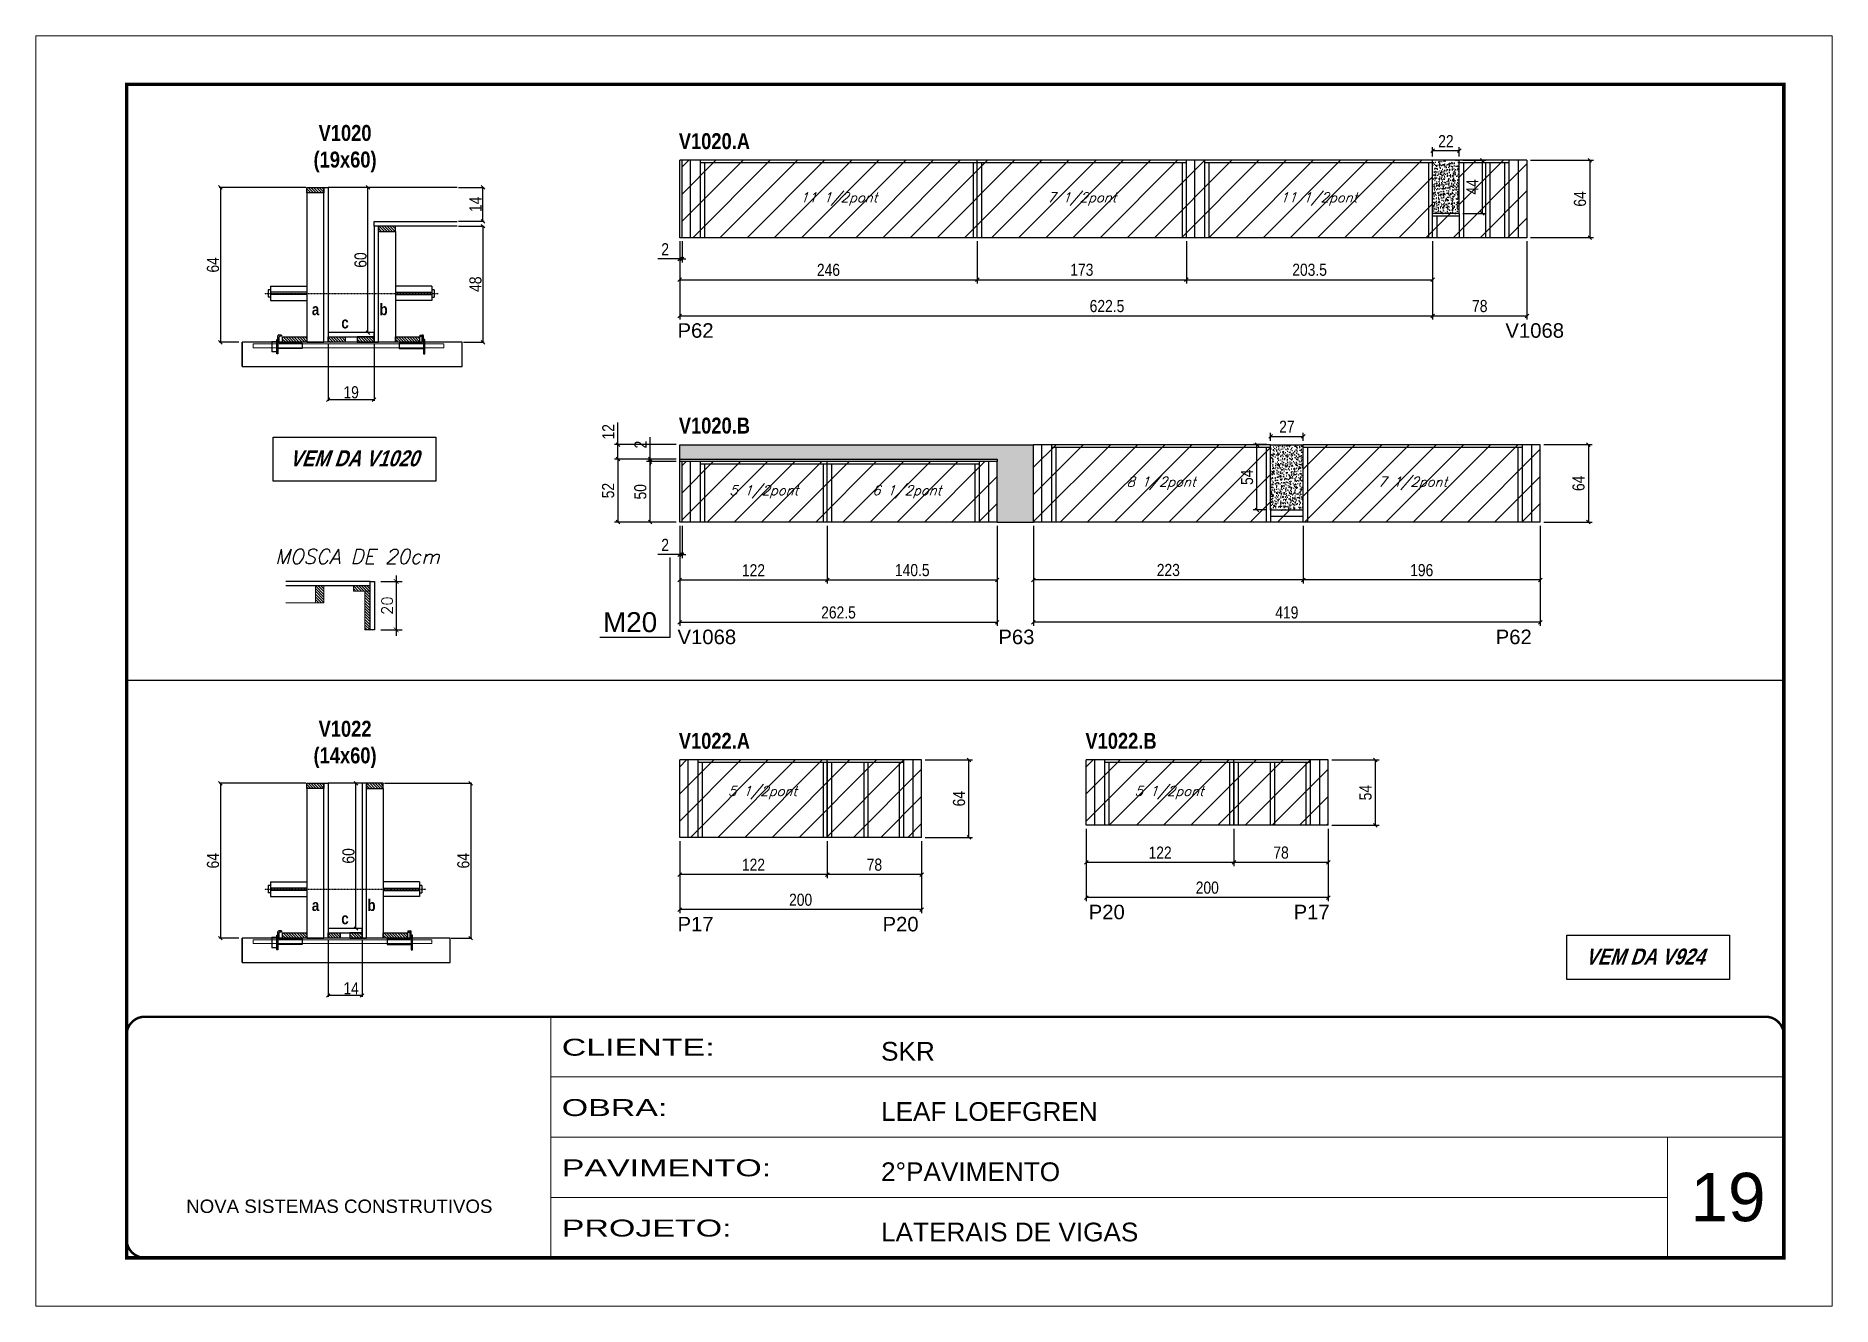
# Model space of a CAD drawing. Extents: x 3309 to 9563, y -2522 to 14608.
# Drawn here: x 6493 to 7978, y 8964 to 10014 of the extents above; entities that cross this region are included whole.
import ezdxf
from ezdxf.enums import TextEntityAlignment as Align

# ---------------------------------------------------------------- set-up
doc = ezdxf.new("R2010")
doc.units = 0
for name, pattern in [('CONTINUO', [0]), ('DASHED', [0.75, 0.5, -0.25]), ('HIDDEN', [0.375, 0.25, -0.125])]:
    doc.linetypes.add(name, pattern=pattern)
for name, color, linetype in [('5', 5, 'Continuous'), ('barrote', 251, 'Continuous'), ('COTA', 241, 'Continuous'), ('detalhes', 4, 'Continuous'), ('NOMENCLATURA', 7, 'Continuous'), ('Painéis', 200, 'Continuous'), ('presilha', 1, 'Continuous'), ('SARR_2.2x10', 60, 'Continuous'), ('SARR_2.2x7', 40, 'Continuous'), ('SARR_3.5x7', 81, 'Continuous'), ('TENSOR', 3, 'Continuous'), ('texto', 7, 'Continuous')]:
    doc.layers.add(name, color=color, linetype=linetype)
for name, color, linetype, lineweight in [('CARIMBO', 255, 'Continuous', 9), ('CONCRETO', 251, 'Continuous', 25), ('Folhas', 255, 'Continuous', 9), ('Hachura', 251, 'Continuous', 9), ('Madeira', 126, 'Continuous', 18), ('SARRAFO DE PRESSAO', 251, 'DASHED', 9), ('SCO-___-LAJ', 2, 'Continuous', 0), ('TEXTO PILAR', 3, 'Continuous', 15)]:
    doc.layers.add(name, color=color, linetype=linetype, lineweight=lineweight)
doc.styles.add('ARIAL', font='arial.ttf')
doc.styles.add('COTA TECNICA', font='techl___.ttf', dxfattribs={"height": 10})
doc.styles.add('COTA TECNICA 2X', font='techl___.ttf', dxfattribs={"height": 10})
doc.styles.add('Romans', font='romans.shx')
doc.styles.get("Standard").update_dxf_attribs({"font": 'arial.ttf'})
doc.styles.add('TECNICA', font='techb___.ttf', dxfattribs={"height": 10})
doc.styles.add('Tecnologia', font='')
doc.styles.get('Tecnologia').set_extended_font_data('Forgotten Futurist')
doc.dimstyles.new('COTA PARA DETALHES', dxfattribs={"dimtxt": 9, "dimasz": 4, "dimexe": 5, "dimexo": 5, "dimgap": 3, "dimtad": 1, "dimdec": 1, "dimlfac": 0.5, "dimzin": 12, "dimdsep": 46, "dimtxsty": 'Romans', "dimblk": 'ARCHTICK', "dimcen": 10, "dimdle": 5, "dimclrd": 4, "dimclre": 4, "dimclrt": 240, "dimadec": 1, "dimazin": 3, "dimtfac": 1, "dimtdec": 1, "dimtmove": 0, "dimatfit": 3, "dimldrblk": 'ARCHTICK', "dimfxl": 1, "dimtolj": 1, "dimtzin": 12, "dimarcsym": 0})
doc.dimstyles.new('PAINEL', dxfattribs={"dimtxt": 10, "dimasz": 3, "dimexe": 3, "dimexo": 3, "dimgap": 3, "dimtad": 1, "dimdec": 1, "dimzin": 12, "dimdsep": 46, "dimtxsty": 'COTA TECNICA', "dimblk1": 'OBLIQUE', "dimblk2": 'OBLIQUE', "dimsah": 1, "dimcen": 0.9, "dimclrd": 4, "dimclre": 4, "dimclrt": 240, "dimadec": 1, "dimazin": 3, "dimtfac": 1, "dimtdec": 1, "dimtmove": 0, "dimatfit": 3, "dimfxl": 1, "dimtolj": 1, "dimtzin": 12, "dimarcsym": 0})
doc.dimstyles.new('SECAO', dxfattribs={"dimscale": 0.333333, "dimtxt": 5, "dimasz": 9, "dimexe": 3, "dimexo": 3, "dimgap": 3, "dimtad": 1, "dimdec": 1, "dimlfac": 0.5, "dimzin": 12, "dimdsep": 46, "dimtxsty": 'COTA TECNICA 2X', "dimblk1": 'OBLIQUE', "dimblk2": 'OBLIQUE', "dimsah": 1, "dimcen": 0.9, "dimclrd": 4, "dimclre": 4, "dimclrt": 240, "dimadec": 1, "dimazin": 3, "dimtfac": 1, "dimtdec": 1, "dimtmove": 0, "dimatfit": 3, "dimfxl": 1, "dimtolj": 1, "dimtzin": 12, "dimarcsym": 0})
pattern_1 = [(135, (39969.996, -113751.8887), (-1.122532015, -1.122532015), [])]
pattern_2 = [(45, (3183.5, 0), (-11.22532, 11.22532), [])]
pattern_3 = [(315, (2115.3744, -2017.1797), (1.12253202, 1.12253202), [])]

msp = doc.modelspace()

# ---------------------------------------------------------------- texts
at = {"layer": '5', "linetype": 'Continuous'}
for s, rotation, p in [('P62', 0.00004, (7023.32, 9764.05)), ('V1068', 0.00004, (7707.78, 9764.05)), ('V1068', 0.00004, (7023.32, 9510.75)), ('P63', 0.00004, (7288.59, 9510.75)), ('P62', 0.00004, (7699.77, 9510.75)), ('P17', 0.00004, (7023.32, 9273.31)), ('P20', 0.00004, (7192.81, 9273.31)), ('P20', 359.99996, (7363.27, 9283.31)), ('P17', 359.99996, (7532.72, 9283.31))]:
    msp.add_text(s, height=12, rotation=rotation, dxfattribs=at).set_placement(p)
at = {"layer": 'CARIMBO', "style": 'ARIAL'}
msp.add_text('19', height=40, dxfattribs=at).set_placement((7860.73, 9033.7))
at = {"layer": 'detalhes', "style": 'TECNICA'}
for s, p in [('a', (6720.98, 9782.72)), ('b', (6776.96, 9782.71)), ('c', (6745.35, 9771.75)), ('a', (6720.98, 9290.16)), ('b', (6766.96, 9290.15)), ('c', (6745.35, 9279.19))]:
    msp.add_text(s, height=9.6, dxfattribs=at).set_placement(p)
at = {"layer": 'NOMENCLATURA', "style": 'TECNICA'}
for s, p in [('V1020.A', (7024.4, 9919.96)), ('V1020.B', (7024.4, 9684.84)), ('V1022.A', (7024.4, 9424.22)), ('V1022.B', (7360.56, 9424.22))]:
    msp.add_text(s, height=13.2, dxfattribs=at).set_placement(p)
at = {"layer": 'NOMENCLATURA', "linetype": 'Continuous'}
msp.add_text('M20', height=16.5, dxfattribs=at).set_placement((6961.69, 9520.69))
at = {"layer": 'NOMENCLATURA', "char_height": 13.2, "attachment_point": 2, "style": 'TECNICA'}
for s, insert in [('V1020\\P(19x60)', (6748.46, 9939.98)), ('V1022\\P(14x60)', (6748.46, 9447.42))]:
    msp.add_mtext_dynamic_manual_height_columns(s, width=300.2766, gutter_width=1, heights=[0], dxfattribs=dict(at, insert=insert))
at = {"layer": 'NOMENCLATURA', "char_height": 13.2, "width": 300.2766, "attachment_point": 2, "style": 'TECNICA'}
for s, insert in [('{\\Q19;VEM DA V1020}', (6755.85, 9670.96)), ('{\\Q19;VEM DA V924}', (7823.02, 9259.09))]:
    msp.add_mtext(s, dxfattribs=dict(at, insert=insert))
at = {"layer": 'texto', "color": 2, "char_height": 8, "attachment_point": 5, "style": 'Romans'}
for s, insert in [('{\\Q19;\\C256;11 1/2pont}', (7156.62, 9878.77)), ('{\\Q19;\\C256;7 1/2pont}', (7357.62, 9878.77)), ('{\\Q19;\\C256;11 1/2pont}', (7553.37, 9878.77)), ('{\\Q19;\\C256;5 1/2pont}', (7094.62, 9636.65)), ('{\\Q19;\\C256;6 1/2pont}', (7212.87, 9636.65)), ('{\\Q19;\\C256;8 1/2pont}', (7423.12, 9643.65)), ('{\\Q19;\\C256;7 1/2pont}', (7631.12, 9643.65)), ('{\\Q19;\\C256;5 1/2pont}', (7093.62, 9388.03)), ('{\\Q19;\\C256;5 1/2pont}', (7429.78, 9388.03))]:
    msp.add_mtext(s, dxfattribs=dict(at, insert=insert))
at = {"layer": 'TEXTO PILAR', "color": 3, "style": 'Romans', "oblique": 15}
msp.add_text('MOSCA DE 20cm', height=12, dxfattribs=at).set_placement((6758.6, 9583.26), align=Align.MIDDLE)

# ---------------------------------------------------------------- blocks, each defined once
blk = doc.blocks.new('9999999999')
at = {"color": 30, "linetype": 'CONTINUO'}
for p, q in [((98564.6, 34230.2), (98564.6, 34429.4)), ((98564.6, 34379.6), (99584, 34379.6)), ((98564.6, 34329.8), (99488, 34329.8)), ((99584, 34329.8), (99488, 34329.8)), ((99488, 34329.8), (99488, 34230.2)), ((98564.6, 34280), (99488, 34280))]:
    blk.add_line(p, q, dxfattribs=at)
at = {"color": 30, "linetype": 'CONTINUO', "const_width": 2}
blk.add_lwpolyline([(99584, 34230.2), (99584, 34414.4, 0.414214), (99569, 34429.4), (98229, 34429.4, 0.414214), (98214, 34414.4), (98214, 34245.2, 0.414214), (98229, 34230.2), (99584, 34230.2)], format="xyb", dxfattribs=at)
at = {"layer": 'Folhas'}
blk.add_lwpolyline([(98139, 34190.2), (99624, 34190.2), (99624, 35240.2), (98139, 35240.2)], close=True, dxfattribs=at)
at = {"layer": 'Folhas', "color": 30, "const_width": 3}
blk.add_lwpolyline([(98214, 34230.2), (99584, 34230.2), (99584, 35200.2), (98214, 35200.2)], close=True, dxfattribs=at)
at = {"color": 7, "linetype": 'Continuous', "ltscale": 5, "style": 'ARIAL'}
for s, height, p in [('SKR', 15.48, (98837.7, 34393.1)), ('LEAF LOEFGREN', 15.483, (98837.7, 34343.3)), ('2°PAVIMENTO', 15.483, (98837.7, 34293.5)), ('NOVA SISTEMAS CONSTRUTIVOS', 11.059, (98263.2, 34267.2)), ('LATERAIS DE VIGAS', 15.483, (98837.7, 34243.7))]:
    blk.add_text(s, height=height, dxfattribs=at).set_placement(p)
at = {"layer": 'Folhas', "color": 7, "style": 'Tecnologia', "width": 1.5}
for s, p in [('CLIENTE:', (98573.7, 34397.2)), ('OBRA:', (98573.7, 34347.3)), ('PAVIMENTO:', (98573.7, 34297.5)), ('PROJETO:', (98573.7, 34247.7))]:
    blk.add_text(s, height=14, dxfattribs=at).set_placement(p)
blk = doc.blocks.new('_Oblique')
at = {"color": 0, "linetype": 'ByBlock', "lineweight": -2}
blk.add_line((-0.5, -0.5), (0.5, 0.5), dxfattribs=at)
blk = doc.blocks.new('*D592')
at = {"layer": 'COTA', "color": 4, "lineweight": -2, "transparency": 16777216}
for p, q in [((6734.5, 9759.3), (6734.5, 9711.8)), ((6772.5, 9759.3), (6772.5, 9711.8)), ((6772.5, 9712.8), (6734.5, 9712.8))]:
    blk.add_line(p, q, dxfattribs=at)
at = {"layer": 'Defpoints', "color": 0, "transparency": 16777216}
for p in [(6734.5, 9760.3), (6772.5, 9760.3), (6734.5, 9712.8)]:
    blk.add_point(p, dxfattribs=at)
at = {"layer": 'COTA', "color": 4, "lineweight": -2, "transparency": 16777216, "xscale": 3, "yscale": 3, "zscale": 3, "rotation": 180}
blk.add_blockref('_Oblique', (6734.5, 9712.8), dxfattribs=at)
at = {"layer": 'COTA', "color": 4, "lineweight": -2, "transparency": 16777216, "xscale": 3, "yscale": 3, "zscale": 3}
blk.add_blockref('_Oblique', (6772.5, 9712.8), dxfattribs=at)
at = {"layer": 'COTA', "color": 240, "transparency": 16777216, "insert": (6753.5, 9718.9), "char_height": 10, "attachment_point": 5, "style": 'COTA TECNICA 2X'}
blk.add_mtext('\\A1;19', dxfattribs=at)
blk = doc.blocks.new('PRESILHA METÁLICA 1')
at = {"layer": 'presilha'}
for p, q in [((0, 13), (6, 13)), ((0, 13), (0, 0)), ((6, 0), (0, 0)), ((6, 15.5), (7.5, 15.5)), ((6, -2.5), (6, 15.5)), ((6, 13), (6, 0)), ((7.5, 10.6), (7.5, 19.9)), ((7.5, 15.5), (7.5, -2.5)), ((37.5, 4.1), (7.5, 4.1)), ((12, 21), (8.6, 21)), ((9, 11.6), (9, 18.9)), ((12, 19.5), (9.6, 19.5)), ((37.5, 11), (9.6, 11)), ((12, 21), (12, 19.5)), ((37.5, 11), (37.5, 4.1)), ((7.5, -2.5), (6, -2.5))]:
    blk.add_line(p, q, dxfattribs=at)
for centre, radius, start, end in [((8.6, 19.9), 1.14, 90, 180), ((9.6, 18.9), 0.57, 90, 180), ((9.6, 11.6), 0.57, 180, 270)]:
    blk.add_arc(centre, radius, start, end, dxfattribs=at)
blk = doc.blocks.new('PRESILHA METÁLICA 2')
at = {"layer": 'presilha'}
for p, q in [((-5.2, 23.5), (-5.2, 22)), ((-5.2, 23.5), (-1.9, 23.5)), ((-0.8, 14.6), (-0.8, 22.4)), ((-30.8, 13.5), (-30.8, 6.6)), ((-30.8, 13.5), (-2.8, 13.5)), ((-30.8, 6.6), (-0.8, 6.6)), ((-5.2, 22), (-2.8, 22)), ((-2.2, 14.1), (-2.2, 21.4)), ((0.8, 18), (-0.8, 18)), ((-0.8, 18), (-0.8, 0)), ((-0.8, 0), (0.8, 0)), ((0.8, 0), (0.8, 18))]:
    blk.add_line(p, q, dxfattribs=at)
for centre, radius, start, end in [((-1.9, 22.4), 1.14, 0, 90), ((-2.8, 21.4), 0.57, 0, 90), ((-2.8, 14.1), 0.57, 270, 0)]:
    blk.add_arc(centre, radius, start, end, dxfattribs=at)
blk = doc.blocks.new('*D575')
at = {"layer": 'COTA', "color": 4, "lineweight": -2, "transparency": 16777216}
for p, q in [((6715.9, 9888.3), (6644.4, 9888.3)), ((6645.4, 9888.3), (6645.4, 9760.3)), ((6660.6, 9760.3), (6644.4, 9760.3))]:
    blk.add_line(p, q, dxfattribs=at)
at = {"layer": 'Defpoints', "color": 0, "transparency": 16777216}
for p in [(6716.9, 9888.3), (6645.4, 9760.3), (6661.6, 9760.3)]:
    blk.add_point(p, dxfattribs=at)
at = {"layer": 'COTA', "color": 4, "lineweight": -2, "transparency": 16777216, "xscale": 3, "yscale": 3, "zscale": 3}
for p, rotation in [((6645.4, 9888.3), 90), ((6645.4, 9760.3), 270)]:
    blk.add_blockref('_Oblique', p, dxfattribs=dict(at, rotation=rotation))
at = {"layer": 'COTA', "color": 240, "transparency": 16777216, "insert": (6639.3, 9824.3), "char_height": 10, "attachment_point": 5, "rotation": 90, "style": 'COTA TECNICA 2X'}
blk.add_mtext('\\A1;64', dxfattribs=at)
blk = doc.blocks.new('*D576')
at = {"layer": 'COTA', "color": 4, "lineweight": -2, "transparency": 16777216}
for p, q in [((6842.2, 9856.3), (6863.4, 9856.3)), ((6862.4, 9856.3), (6862.4, 9760.3)), ((6846.3, 9760.3), (6863.4, 9760.3))]:
    blk.add_line(p, q, dxfattribs=at)
at = {"layer": 'Defpoints', "color": 0, "transparency": 16777216}
for p in [(6841.2, 9856.3), (6845.3, 9760.3), (6862.4, 9760.3)]:
    blk.add_point(p, dxfattribs=at)
at = {"layer": 'COTA', "color": 4, "lineweight": -2, "transparency": 16777216, "xscale": 3, "yscale": 3, "zscale": 3}
for p, rotation in [((6862.4, 9856.3), 90), ((6862.4, 9760.3), 270)]:
    blk.add_blockref('_Oblique', p, dxfattribs=dict(at, rotation=rotation))
at = {"layer": 'COTA', "color": 240, "transparency": 16777216, "insert": (6856.3, 9808.3), "char_height": 10, "attachment_point": 5, "rotation": 90, "style": 'COTA TECNICA 2X'}
blk.add_mtext('\\A1;48', dxfattribs=at)
blk = doc.blocks.new('*D577')
at = {"layer": 'COTA', "color": 4, "lineweight": -2, "transparency": 16777216}
for p, q in [((6771.5, 9888.3), (6766.4, 9888.3)), ((6767.4, 9768.3), (6767.4, 9888.3)), ((6771.5, 9768.3), (6766.4, 9768.3))]:
    blk.add_line(p, q, dxfattribs=at)
at = {"layer": 'Defpoints', "color": 0, "transparency": 16777216}
for p in [(6767.4, 9888.3), (6772.5, 9888.3), (6772.5, 9768.3)]:
    blk.add_point(p, dxfattribs=at)
at = {"layer": 'COTA', "color": 4, "lineweight": -2, "transparency": 16777216, "xscale": 3, "yscale": 3, "zscale": 3}
for p, rotation in [((6767.4, 9888.3), 90), ((6767.4, 9768.3), 270)]:
    blk.add_blockref('_Oblique', p, dxfattribs=dict(at, rotation=rotation))
at = {"layer": 'COTA', "color": 240, "transparency": 16777216, "insert": (6761.3, 9828.3), "char_height": 10, "attachment_point": 5, "rotation": 90, "style": 'COTA TECNICA 2X'}
blk.add_mtext('\\A1;60', dxfattribs=at)
blk = doc.blocks.new('*D578')
at = {"layer": 'COTA', "color": 4, "lineweight": -2, "transparency": 16777216}
for p, q in [((6842.2, 9888.3), (6863.4, 9888.3)), ((6862.4, 9860.3), (6862.4, 9888.3)), ((6842.2, 9860.3), (6863.4, 9860.3))]:
    blk.add_line(p, q, dxfattribs=at)
at = {"layer": 'Defpoints', "color": 0, "transparency": 16777216}
for p in [(6841.2, 9888.3), (6862.4, 9888.3), (6841.2, 9860.3)]:
    blk.add_point(p, dxfattribs=at)
at = {"layer": 'COTA', "color": 4, "lineweight": -2, "transparency": 16777216, "xscale": 3, "yscale": 3, "zscale": 3}
for p, rotation in [((6862.4, 9888.3), 90), ((6862.4, 9860.3), 270)]:
    blk.add_blockref('_Oblique', p, dxfattribs=dict(at, rotation=rotation))
at = {"layer": 'COTA', "color": 240, "transparency": 16777216, "insert": (6856.3, 9874.3), "char_height": 10, "attachment_point": 5, "rotation": 90, "style": 'COTA TECNICA 2X'}
blk.add_mtext('\\A1;14', dxfattribs=at)
blk = doc.blocks.new('*D598')
at = {"layer": 'COTA', "color": 4, "lineweight": -2, "transparency": 16777216}
for p, q in [((7444.1, 9843.8), (7444.1, 9809)), ((7647.6, 9843.8), (7647.6, 9809)), ((7444.1, 9812), (7647.6, 9812))]:
    blk.add_line(p, q, dxfattribs=at)
at = {"layer": 'Defpoints', "color": 0, "transparency": 16777216}
for p in [(7444.1, 9846.8), (7647.6, 9846.8), (7647.6, 9812)]:
    blk.add_point(p, dxfattribs=at)
at = {"layer": 'COTA', "color": 4, "lineweight": -2, "transparency": 16777216, "xscale": 3, "yscale": 3, "zscale": 3, "rotation": 180}
blk.add_blockref('_Oblique', (7444.1, 9812), dxfattribs=at)
at = {"layer": 'COTA', "color": 4, "lineweight": -2, "transparency": 16777216, "xscale": 3, "yscale": 3, "zscale": 3}
blk.add_blockref('_Oblique', (7647.6, 9812), dxfattribs=at)
at = {"layer": 'COTA', "color": 240, "transparency": 16777216, "insert": (7545.9, 9820.2), "char_height": 10, "attachment_point": 5, "style": 'COTA TECNICA'}
blk.add_mtext('\\A1;203.5', dxfattribs=at)
blk = doc.blocks.new('*D599')
at = {"layer": 'COTA', "color": 4, "lineweight": -2, "transparency": 16777216}
for p, q in [((7728.6, 9910.8), (7780.6, 9910.8)), ((7777.6, 9910.8), (7777.6, 9846.8)), ((7728.6, 9846.8), (7780.6, 9846.8))]:
    blk.add_line(p, q, dxfattribs=at)
at = {"layer": 'Defpoints', "color": 0, "transparency": 16777216}
for p in [(7725.6, 9910.8), (7725.6, 9846.8), (7777.6, 9846.8)]:
    blk.add_point(p, dxfattribs=at)
at = {"layer": 'COTA', "color": 4, "lineweight": -2, "transparency": 16777216, "xscale": 3, "yscale": 3, "zscale": 3}
for p, rotation in [((7777.6, 9910.8), 90), ((7777.6, 9846.8), 270)]:
    blk.add_blockref('_Oblique', p, dxfattribs=dict(at, rotation=rotation))
at = {"layer": 'COTA', "color": 240, "transparency": 16777216, "insert": (7769.5, 9878.8), "char_height": 10, "attachment_point": 5, "rotation": 90, "style": 'COTA TECNICA'}
blk.add_mtext('\\A1;64', dxfattribs=at)
blk = doc.blocks.new('*D579')
at = {"layer": 'COTA', "color": 4, "lineweight": -2, "transparency": 16777216}
for p, q in [((7647.6, 9843.8), (7647.6, 9779.1)), ((7725.6, 9843.8), (7725.6, 9779.1)), ((7647.6, 9782.1), (7725.6, 9782.1))]:
    blk.add_line(p, q, dxfattribs=at)
at = {"layer": 'Defpoints', "color": 0, "transparency": 16777216}
for p in [(7647.6, 9846.8), (7725.6, 9846.8), (7725.6, 9782.1)]:
    blk.add_point(p, dxfattribs=at)
at = {"layer": 'COTA', "color": 4, "lineweight": -2, "transparency": 16777216, "xscale": 3, "yscale": 3, "zscale": 3, "rotation": 180}
blk.add_blockref('_Oblique', (7647.6, 9782.1), dxfattribs=at)
at = {"layer": 'COTA', "color": 4, "lineweight": -2, "transparency": 16777216, "xscale": 3, "yscale": 3, "zscale": 3}
blk.add_blockref('_Oblique', (7725.6, 9782.1), dxfattribs=at)
at = {"layer": 'COTA', "color": 240, "transparency": 16777216, "insert": (7686.6, 9790.2), "char_height": 10, "attachment_point": 5, "style": 'COTA TECNICA'}
blk.add_mtext('\\A1;78', dxfattribs=at)
blk = doc.blocks.new('*D600')
at = {"layer": 'COTA', "color": 4, "lineweight": -2, "transparency": 16777216}
for p, q in [((7025.1, 9843.8), (7025.1, 9809)), ((7271.1, 9843.8), (7271.1, 9809)), ((7025.1, 9812), (7271.1, 9812))]:
    blk.add_line(p, q, dxfattribs=at)
at = {"layer": 'Defpoints', "color": 0, "transparency": 16777216}
for p in [(7025.1, 9846.8), (7271.1, 9846.8), (7271.1, 9812)]:
    blk.add_point(p, dxfattribs=at)
at = {"layer": 'COTA', "color": 4, "lineweight": -2, "transparency": 16777216, "xscale": 3, "yscale": 3, "zscale": 3, "rotation": 180}
blk.add_blockref('_Oblique', (7025.1, 9812), dxfattribs=at)
at = {"layer": 'COTA', "color": 4, "lineweight": -2, "transparency": 16777216, "xscale": 3, "yscale": 3, "zscale": 3}
blk.add_blockref('_Oblique', (7271.1, 9812), dxfattribs=at)
at = {"layer": 'COTA', "color": 240, "transparency": 16777216, "insert": (7148.1, 9820.1), "char_height": 10, "attachment_point": 5, "style": 'COTA TECNICA'}
blk.add_mtext('\\A1;246', dxfattribs=at)
blk = doc.blocks.new('*D601')
at = {"layer": 'COTA', "color": 4, "lineweight": -2, "transparency": 16777216}
for p, q in [((7271.1, 9843.8), (7271.1, 9809)), ((7444.1, 9843.8), (7444.1, 9809)), ((7271.1, 9812), (7444.1, 9812))]:
    blk.add_line(p, q, dxfattribs=at)
at = {"layer": 'Defpoints', "color": 0, "transparency": 16777216}
for p in [(7271.1, 9846.8), (7444.1, 9846.8), (7444.1, 9812)]:
    blk.add_point(p, dxfattribs=at)
at = {"layer": 'COTA', "color": 4, "lineweight": -2, "transparency": 16777216, "xscale": 3, "yscale": 3, "zscale": 3, "rotation": 180}
blk.add_blockref('_Oblique', (7271.1, 9812), dxfattribs=at)
at = {"layer": 'COTA', "color": 4, "lineweight": -2, "transparency": 16777216, "xscale": 3, "yscale": 3, "zscale": 3}
blk.add_blockref('_Oblique', (7444.1, 9812), dxfattribs=at)
at = {"layer": 'COTA', "color": 240, "transparency": 16777216, "insert": (7357.6, 9820.2), "char_height": 10, "attachment_point": 5, "style": 'COTA TECNICA'}
blk.add_mtext('\\A1;173', dxfattribs=at)
blk = doc.blocks.new('*D580')
at = {"layer": 'COTA', "color": 4, "lineweight": -2, "transparency": 16777216}
for p, q in [((7025.1, 9843.8), (7025.1, 9779.1)), ((7647.6, 9843.8), (7647.6, 9779.1)), ((7025.1, 9782.1), (7647.6, 9782.1))]:
    blk.add_line(p, q, dxfattribs=at)
at = {"layer": 'Defpoints', "color": 0, "transparency": 16777216}
for p in [(7025.1, 9846.8), (7647.6, 9846.8), (7647.6, 9782.1)]:
    blk.add_point(p, dxfattribs=at)
at = {"layer": 'COTA', "color": 4, "lineweight": -2, "transparency": 16777216, "xscale": 3, "yscale": 3, "zscale": 3, "rotation": 180}
blk.add_blockref('_Oblique', (7025.1, 9782.1), dxfattribs=at)
at = {"layer": 'COTA', "color": 4, "lineweight": -2, "transparency": 16777216, "xscale": 3, "yscale": 3, "zscale": 3}
blk.add_blockref('_Oblique', (7647.6, 9782.1), dxfattribs=at)
at = {"layer": 'COTA', "color": 240, "transparency": 16777216, "insert": (7378.4, 9790.2), "char_height": 10, "attachment_point": 5, "style": 'COTA TECNICA'}
blk.add_mtext('\\A1;622.5', dxfattribs=at)
blk = doc.blocks.new('*D602')
at = {"layer": 'COTA', "color": 4, "lineweight": -2, "transparency": 16777216}
for p, q in [((7025.1, 9843.8), (7025.1, 9826.2)), ((7027.1, 9843.8), (7027.1, 9826.2)), ((7025.1, 9829.2), (7007, 9829.2)), ((7027.1, 9829.2), (7025.1, 9829.2)), ((7027.1, 9829.2), (7030.1, 9829.2))]:
    blk.add_line(p, q, dxfattribs=at)
at = {"layer": 'Defpoints', "color": 0, "transparency": 16777216}
for p in [(7025.1, 9846.8), (7027.1, 9846.8), (7025.1, 9829.2)]:
    blk.add_point(p, dxfattribs=at)
at = {"layer": 'COTA', "color": 4, "lineweight": -2, "transparency": 16777216, "xscale": 3, "yscale": 3, "zscale": 3}
blk.add_blockref('_Oblique', (7025.1, 9829.2), dxfattribs=at)
at = {"layer": 'COTA', "color": 4, "lineweight": -2, "transparency": 16777216, "xscale": 3, "yscale": 3, "zscale": 3, "rotation": 180}
blk.add_blockref('_Oblique', (7027.1, 9829.2), dxfattribs=at)
at = {"layer": 'COTA', "color": 240, "transparency": 16777216, "insert": (7013.1, 9837.2), "char_height": 10, "attachment_point": 5, "style": 'COTA TECNICA'}
blk.add_mtext('\\A1;2', dxfattribs=at)
blk = doc.blocks.new('*D581')
at = {"layer": 'COTA', "color": 4, "lineweight": -2, "transparency": 16777216}
for p, q in [((7022.1, 9663.7), (6971.1, 9663.7)), ((6974.1, 9663.7), (6974.1, 9611.7)), ((7022.1, 9611.7), (6971.1, 9611.7))]:
    blk.add_line(p, q, dxfattribs=at)
at = {"layer": 'Defpoints', "color": 0, "transparency": 16777216}
for p in [(7025.1, 9663.7), (6974.1, 9611.7), (7025.1, 9611.7)]:
    blk.add_point(p, dxfattribs=at)
at = {"layer": 'COTA', "color": 4, "lineweight": -2, "transparency": 16777216, "xscale": 3, "yscale": 3, "zscale": 3}
for p, rotation in [((6974.1, 9663.7), 90), ((6974.1, 9611.7), 270)]:
    blk.add_blockref('_Oblique', p, dxfattribs=dict(at, rotation=rotation))
at = {"layer": 'COTA', "color": 240, "transparency": 16777216, "insert": (6966, 9637.7), "char_height": 10, "attachment_point": 5, "rotation": 90, "style": 'COTA TECNICA'}
blk.add_mtext('\\A1;52', dxfattribs=at)
blk = doc.blocks.new('*D582')
at = {"layer": 'COTA', "color": 4, "lineweight": -2, "transparency": 16777216}
for p, q in [((6974.1, 9675.7), (6974.1, 9694)), ((7022.1, 9675.7), (6971.1, 9675.7)), ((6974.1, 9663.7), (6974.1, 9675.7)), ((7022.1, 9663.7), (6971.1, 9663.7))]:
    blk.add_line(p, q, dxfattribs=at)
at = {"layer": 'Defpoints', "color": 0, "transparency": 16777216}
for p in [(6974.1, 9675.7), (7025.1, 9675.7), (7025.1, 9663.7)]:
    blk.add_point(p, dxfattribs=at)
at = {"layer": 'COTA', "color": 4, "lineweight": -2, "transparency": 16777216, "xscale": 3, "yscale": 3, "zscale": 3}
for p, rotation in [((6974.1, 9675.7), 90), ((6974.1, 9663.7), 270)]:
    blk.add_blockref('_Oblique', p, dxfattribs=dict(at, rotation=rotation))
at = {"layer": 'COTA', "color": 240, "transparency": 16777216, "insert": (6966.1, 9686.3), "char_height": 10, "attachment_point": 5, "rotation": 90, "style": 'COTA TECNICA'}
blk.add_mtext('\\A1;12', dxfattribs=at)
blk = doc.blocks.new('*D603')
at = {"layer": 'COTA', "color": 4, "lineweight": -2, "transparency": 16777216}
for p, q in [((7025.1, 9608.7), (7025.1, 9525.8)), ((7287.6, 9608.7), (7287.6, 9525.8)), ((7025.1, 9528.8), (7287.6, 9528.8))]:
    blk.add_line(p, q, dxfattribs=at)
at = {"layer": 'Defpoints', "color": 0, "transparency": 16777216}
for p in [(7025.1, 9611.7), (7287.6, 9611.7), (7287.6, 9528.8)]:
    blk.add_point(p, dxfattribs=at)
at = {"layer": 'COTA', "color": 4, "lineweight": -2, "transparency": 16777216, "xscale": 3, "yscale": 3, "zscale": 3, "rotation": 180}
blk.add_blockref('_Oblique', (7025.1, 9528.8), dxfattribs=at)
at = {"layer": 'COTA', "color": 4, "lineweight": -2, "transparency": 16777216, "xscale": 3, "yscale": 3, "zscale": 3}
blk.add_blockref('_Oblique', (7287.6, 9528.8), dxfattribs=at)
at = {"layer": 'COTA', "color": 240, "transparency": 16777216, "insert": (7156.4, 9536.9), "char_height": 10, "attachment_point": 5, "style": 'COTA TECNICA'}
blk.add_mtext('\\A1;262.5', dxfattribs=at)
blk = doc.blocks.new('*D604')
at = {"layer": 'COTA', "color": 4, "lineweight": -2, "transparency": 16777216}
for p, q in [((7025.1, 9608.7), (7025.1, 9560.8)), ((7147.1, 9608.7), (7147.1, 9560.8)), ((7025.1, 9563.8), (7147.1, 9563.8))]:
    blk.add_line(p, q, dxfattribs=at)
at = {"layer": 'Defpoints', "color": 0, "transparency": 16777216}
for p in [(7025.1, 9611.7), (7147.1, 9611.7), (7147.1, 9563.8)]:
    blk.add_point(p, dxfattribs=at)
at = {"layer": 'COTA', "color": 4, "lineweight": -2, "transparency": 16777216, "xscale": 3, "yscale": 3, "zscale": 3, "rotation": 180}
blk.add_blockref('_Oblique', (7025.1, 9563.8), dxfattribs=at)
at = {"layer": 'COTA', "color": 4, "lineweight": -2, "transparency": 16777216, "xscale": 3, "yscale": 3, "zscale": 3}
blk.add_blockref('_Oblique', (7147.1, 9563.8), dxfattribs=at)
at = {"layer": 'COTA', "color": 240, "transparency": 16777216, "insert": (7086.1, 9571.8), "char_height": 10, "attachment_point": 5, "style": 'COTA TECNICA'}
blk.add_mtext('\\A1;122', dxfattribs=at)
blk = doc.blocks.new('*D583')
at = {"layer": 'COTA', "color": 4, "lineweight": -2, "transparency": 16777216}
for p, q in [((7147.1, 9608.7), (7147.1, 9560.8)), ((7287.6, 9608.7), (7287.6, 9560.8)), ((7147.1, 9563.8), (7287.6, 9563.8))]:
    blk.add_line(p, q, dxfattribs=at)
at = {"layer": 'Defpoints', "color": 0, "transparency": 16777216}
for p in [(7147.1, 9611.7), (7287.6, 9611.7), (7287.6, 9563.8)]:
    blk.add_point(p, dxfattribs=at)
at = {"layer": 'COTA', "color": 4, "lineweight": -2, "transparency": 16777216, "xscale": 3, "yscale": 3, "zscale": 3, "rotation": 180}
blk.add_blockref('_Oblique', (7147.1, 9563.8), dxfattribs=at)
at = {"layer": 'COTA', "color": 4, "lineweight": -2, "transparency": 16777216, "xscale": 3, "yscale": 3, "zscale": 3}
blk.add_blockref('_Oblique', (7287.6, 9563.8), dxfattribs=at)
at = {"layer": 'COTA', "color": 240, "transparency": 16777216, "insert": (7217.4, 9571.9), "char_height": 10, "attachment_point": 5, "style": 'COTA TECNICA'}
blk.add_mtext('\\A1;140.5', dxfattribs=at)
blk = doc.blocks.new('*D605')
at = {"layer": 'COTA', "color": 4, "lineweight": -2, "transparency": 16777216}
for p, q in [((7025.1, 9608.7), (7025.1, 9581.8)), ((7027.1, 9608.7), (7027.1, 9581.8)), ((7025.1, 9584.8), (7007, 9584.8)), ((7027.1, 9584.8), (7025.1, 9584.8)), ((7027.1, 9584.8), (7030.1, 9584.8))]:
    blk.add_line(p, q, dxfattribs=at)
at = {"layer": 'Defpoints', "color": 0, "transparency": 16777216}
for p in [(7025.1, 9611.7), (7027.1, 9611.7), (7025.1, 9584.8)]:
    blk.add_point(p, dxfattribs=at)
at = {"layer": 'COTA', "color": 4, "lineweight": -2, "transparency": 16777216, "xscale": 3, "yscale": 3, "zscale": 3}
blk.add_blockref('_Oblique', (7025.1, 9584.8), dxfattribs=at)
at = {"layer": 'COTA', "color": 4, "lineweight": -2, "transparency": 16777216, "xscale": 3, "yscale": 3, "zscale": 3, "rotation": 180}
blk.add_blockref('_Oblique', (7027.1, 9584.8), dxfattribs=at)
at = {"layer": 'COTA', "color": 240, "transparency": 16777216, "insert": (7013.1, 9592.8), "char_height": 10, "attachment_point": 5, "style": 'COTA TECNICA'}
blk.add_mtext('\\A1;2', dxfattribs=at)
blk = doc.blocks.new('*D606')
at = {"layer": 'COTA', "color": 4, "lineweight": -2, "transparency": 16777216}
for p, q in [((7022.1, 9661.7), (6997.7, 9661.7)), ((7000.7, 9611.7), (7000.7, 9661.7)), ((7022.1, 9611.7), (6997.7, 9611.7))]:
    blk.add_line(p, q, dxfattribs=at)
at = {"layer": 'Defpoints', "color": 0, "transparency": 16777216}
for p in [(7000.7, 9661.7), (7025.1, 9661.7), (7025.1, 9611.7)]:
    blk.add_point(p, dxfattribs=at)
at = {"layer": 'COTA', "color": 4, "lineweight": -2, "transparency": 16777216, "xscale": 3, "yscale": 3, "zscale": 3}
for p, rotation in [((7000.7, 9661.7), 90), ((7000.7, 9611.7), 270)]:
    blk.add_blockref('_Oblique', p, dxfattribs=dict(at, rotation=rotation))
at = {"layer": 'COTA', "color": 240, "transparency": 16777216, "insert": (6992.6, 9636.7), "char_height": 10, "attachment_point": 5, "rotation": 90, "style": 'COTA TECNICA'}
blk.add_mtext('\\A1;50', dxfattribs=at)
blk = doc.blocks.new('*D607')
at = {"layer": 'COTA', "color": 4, "lineweight": -2, "transparency": 16777216}
for p, q in [((7000.7, 9663.7), (7000.7, 9681.8)), ((7022.1, 9663.7), (6997.7, 9663.7)), ((7022.1, 9661.7), (6997.7, 9661.7)), ((7000.7, 9661.7), (7000.7, 9663.7)), ((7000.7, 9661.7), (7000.7, 9658.7))]:
    blk.add_line(p, q, dxfattribs=at)
at = {"layer": 'Defpoints', "color": 0, "transparency": 16777216}
for p in [(7000.7, 9663.7), (7025.1, 9663.7), (7025.1, 9661.7)]:
    blk.add_point(p, dxfattribs=at)
at = {"layer": 'COTA', "color": 4, "lineweight": -2, "transparency": 16777216, "xscale": 3, "yscale": 3, "zscale": 3}
for p, rotation in [((7000.7, 9663.7), 270), ((7000.7, 9661.7), 90)]:
    blk.add_blockref('_Oblique', p, dxfattribs=dict(at, rotation=rotation))
at = {"layer": 'COTA', "color": 240, "transparency": 16777216, "insert": (6992.7, 9675.7), "char_height": 10, "attachment_point": 5, "rotation": 90, "style": 'COTA TECNICA'}
blk.add_mtext('\\A1;2', dxfattribs=at)
blk = doc.blocks.new('*D584')
at = {"layer": 'COTA', "color": 4, "linetype": 'ByBlock', "lineweight": -2, "transparency": 16777216}
for p, q in [((7540.6, 9608.7), (7540.6, 9560.8)), ((7736.6, 9608.7), (7736.6, 9560.8)), ((7736.6, 9563.8), (7540.6, 9563.8))]:
    blk.add_line(p, q, dxfattribs=at)
at = {"layer": 'Defpoints', "color": 0, "linetype": 'ByBlock', "transparency": 16777216}
for p in [(7540.6, 9611.7), (7736.6, 9611.7), (7540.6, 9563.8)]:
    blk.add_point(p, dxfattribs=at)
at = {"layer": 'COTA', "color": 4, "linetype": 'ByBlock', "lineweight": -2, "transparency": 16777216, "xscale": 3, "yscale": 3, "zscale": 3, "rotation": 180}
blk.add_blockref('_Oblique', (7540.6, 9563.8), dxfattribs=at)
at = {"layer": 'COTA', "color": 4, "linetype": 'ByBlock', "lineweight": -2, "transparency": 16777216, "xscale": 3, "yscale": 3, "zscale": 3}
blk.add_blockref('_Oblique', (7736.6, 9563.8), dxfattribs=at)
at = {"layer": 'COTA', "color": 240, "linetype": 'ByBlock', "transparency": 16777216, "insert": (7638.6, 9571.9), "char_height": 10, "attachment_point": 5, "style": 'COTA TECNICA'}
blk.add_mtext('\\A1;196', dxfattribs=at)
blk = doc.blocks.new('*D585')
at = {"layer": 'COTA', "color": 4, "linetype": 'ByBlock', "lineweight": -2, "transparency": 16777216}
for p, q in [((7317.6, 9608.7), (7317.6, 9560.8)), ((7540.6, 9608.7), (7540.6, 9560.8)), ((7540.6, 9563.8), (7317.6, 9563.8))]:
    blk.add_line(p, q, dxfattribs=at)
at = {"layer": 'Defpoints', "color": 0, "linetype": 'ByBlock', "transparency": 16777216}
for p in [(7317.6, 9611.7), (7540.6, 9611.7), (7317.6, 9563.8)]:
    blk.add_point(p, dxfattribs=at)
at = {"layer": 'COTA', "color": 4, "linetype": 'ByBlock', "lineweight": -2, "transparency": 16777216, "xscale": 3, "yscale": 3, "zscale": 3, "rotation": 180}
blk.add_blockref('_Oblique', (7317.6, 9563.8), dxfattribs=at)
at = {"layer": 'COTA', "color": 4, "linetype": 'ByBlock', "lineweight": -2, "transparency": 16777216, "xscale": 3, "yscale": 3, "zscale": 3}
blk.add_blockref('_Oblique', (7540.6, 9563.8), dxfattribs=at)
at = {"layer": 'COTA', "color": 240, "linetype": 'ByBlock', "transparency": 16777216, "insert": (7429.1, 9572), "char_height": 10, "attachment_point": 5, "style": 'COTA TECNICA'}
blk.add_mtext('\\A1;223', dxfattribs=at)
blk = doc.blocks.new('*D608')
at = {"layer": 'COTA', "color": 4, "linetype": 'ByBlock', "lineweight": -2, "transparency": 16777216}
for p, q in [((7317.6, 9608.7), (7317.6, 9525.8)), ((7736.6, 9608.7), (7736.6, 9525.8)), ((7736.6, 9528.8), (7317.6, 9528.8))]:
    blk.add_line(p, q, dxfattribs=at)
at = {"layer": 'Defpoints', "color": 0, "linetype": 'ByBlock', "transparency": 16777216}
for p in [(7317.6, 9611.7), (7736.6, 9611.7), (7317.6, 9528.8)]:
    blk.add_point(p, dxfattribs=at)
at = {"layer": 'COTA', "color": 4, "linetype": 'ByBlock', "lineweight": -2, "transparency": 16777216, "xscale": 3, "yscale": 3, "zscale": 3, "rotation": 180}
blk.add_blockref('_Oblique', (7317.6, 9528.8), dxfattribs=at)
at = {"layer": 'COTA', "color": 4, "linetype": 'ByBlock', "lineweight": -2, "transparency": 16777216, "xscale": 3, "yscale": 3, "zscale": 3}
blk.add_blockref('_Oblique', (7736.6, 9528.8), dxfattribs=at)
at = {"layer": 'COTA', "color": 240, "linetype": 'ByBlock', "transparency": 16777216, "insert": (7527.1, 9536.9), "char_height": 10, "attachment_point": 5, "style": 'COTA TECNICA'}
blk.add_mtext('\\A1;419', dxfattribs=at)
blk = doc.blocks.new('*D609')
at = {"layer": 'COTA', "color": 4, "lineweight": -2, "transparency": 16777216}
for p, q in [((7510.6, 9675.7), (7499.3, 9675.7)), ((7502.3, 9621.7), (7502.3, 9675.7)), ((7510.6, 9621.7), (7499.3, 9621.7))]:
    blk.add_line(p, q, dxfattribs=at)
at = {"layer": 'Defpoints', "color": 0, "transparency": 16777216}
for p in [(7502.3, 9675.7), (7513.6, 9675.7), (7513.6, 9621.7)]:
    blk.add_point(p, dxfattribs=at)
at = {"layer": 'COTA', "color": 4, "lineweight": -2, "transparency": 16777216, "xscale": 3, "yscale": 3, "zscale": 3}
for p, rotation in [((7502.3, 9675.7), 90), ((7502.3, 9621.7), 270)]:
    blk.add_blockref('_Oblique', p, dxfattribs=dict(at, rotation=rotation))
at = {"layer": 'COTA', "color": 240, "transparency": 16777216, "insert": (7494.2, 9648.7), "char_height": 10, "attachment_point": 5, "rotation": 90, "style": 'COTA TECNICA'}
blk.add_mtext('\\A1;54', dxfattribs=at)
blk = doc.blocks.new('*D610')
at = {"layer": 'COTA', "color": 4, "lineweight": -2, "transparency": 16777216}
for p, q in [((7513.6, 9678.7), (7513.6, 9685.5)), ((7513.6, 9682.5), (7540.6, 9682.5)), ((7540.6, 9678.7), (7540.6, 9685.5))]:
    blk.add_line(p, q, dxfattribs=at)
at = {"layer": 'Defpoints', "color": 0, "transparency": 16777216}
for p in [(7540.6, 9682.5), (7513.6, 9675.7), (7540.6, 9675.7)]:
    blk.add_point(p, dxfattribs=at)
at = {"layer": 'COTA', "color": 4, "lineweight": -2, "transparency": 16777216, "xscale": 3, "yscale": 3, "zscale": 3, "rotation": 180}
blk.add_blockref('_Oblique', (7513.6, 9682.5), dxfattribs=at)
at = {"layer": 'COTA', "color": 4, "lineweight": -2, "transparency": 16777216, "xscale": 3, "yscale": 3, "zscale": 3}
blk.add_blockref('_Oblique', (7540.6, 9682.5), dxfattribs=at)
at = {"layer": 'COTA', "color": 240, "transparency": 16777216, "insert": (7527.1, 9690.5), "char_height": 10, "attachment_point": 5, "style": 'COTA TECNICA'}
blk.add_mtext('\\A1;27', dxfattribs=at)
blk = doc.blocks.new('*D611')
at = {"layer": 'COTA', "color": 4, "lineweight": -2, "transparency": 16777216}
for p, q in [((7739.6, 9675.7), (7779.4, 9675.7)), ((7776.4, 9675.7), (7776.4, 9611.7)), ((7739.6, 9611.7), (7779.4, 9611.7))]:
    blk.add_line(p, q, dxfattribs=at)
at = {"layer": 'Defpoints', "color": 0, "transparency": 16777216}
for p in [(7736.6, 9675.7), (7736.6, 9611.7), (7776.4, 9611.7)]:
    blk.add_point(p, dxfattribs=at)
at = {"layer": 'COTA', "color": 4, "lineweight": -2, "transparency": 16777216, "xscale": 3, "yscale": 3, "zscale": 3}
for p, rotation in [((7776.4, 9675.7), 90), ((7776.4, 9611.7), 270)]:
    blk.add_blockref('_Oblique', p, dxfattribs=dict(at, rotation=rotation))
at = {"layer": 'COTA', "color": 240, "transparency": 16777216, "insert": (7768.3, 9643.7), "char_height": 10, "attachment_point": 5, "rotation": 90, "style": 'COTA TECNICA'}
blk.add_mtext('\\A1;64', dxfattribs=at)
blk = doc.blocks.new('*D586')
at = {"layer": 'COTA', "color": 4, "lineweight": -2, "transparency": 16777216}
for p, q in [((6734.5, 9266.7), (6734.5, 9219.3)), ((6762.5, 9266.7), (6762.5, 9219.3)), ((6762.5, 9220.3), (6734.5, 9220.3))]:
    blk.add_line(p, q, dxfattribs=at)
at = {"layer": 'Defpoints', "color": 0, "transparency": 16777216}
for p in [(6734.5, 9267.7), (6762.5, 9267.7), (6734.5, 9220.3)]:
    blk.add_point(p, dxfattribs=at)
at = {"layer": 'COTA', "color": 4, "lineweight": -2, "transparency": 16777216, "xscale": 3, "yscale": 3, "zscale": 3, "rotation": 180}
blk.add_blockref('_Oblique', (6734.5, 9220.3), dxfattribs=at)
at = {"layer": 'COTA', "color": 4, "lineweight": -2, "transparency": 16777216, "xscale": 3, "yscale": 3, "zscale": 3}
blk.add_blockref('_Oblique', (6762.5, 9220.3), dxfattribs=at)
at = {"layer": 'COTA', "color": 240, "transparency": 16777216, "insert": (6753.5, 9226.3), "char_height": 10, "attachment_point": 5, "style": 'COTA TECNICA 2X'}
blk.add_mtext('\\A1;14', dxfattribs=at)
blk = doc.blocks.new('*D587')
at = {"layer": 'COTA', "color": 4, "lineweight": -2, "transparency": 16777216}
for p, q in [((6715.9, 9395.7), (6644.4, 9395.7)), ((6645.4, 9395.7), (6645.4, 9267.7)), ((6660.6, 9267.7), (6644.4, 9267.7))]:
    blk.add_line(p, q, dxfattribs=at)
at = {"layer": 'Defpoints', "color": 0, "transparency": 16777216}
for p in [(6716.9, 9395.7), (6645.4, 9267.7), (6661.6, 9267.7)]:
    blk.add_point(p, dxfattribs=at)
at = {"layer": 'COTA', "color": 4, "lineweight": -2, "transparency": 16777216, "xscale": 3, "yscale": 3, "zscale": 3}
for p, rotation in [((6645.4, 9395.7), 90), ((6645.4, 9267.7), 270)]:
    blk.add_blockref('_Oblique', p, dxfattribs=dict(at, rotation=rotation))
at = {"layer": 'COTA', "color": 240, "transparency": 16777216, "insert": (6639.3, 9331.7), "char_height": 10, "attachment_point": 5, "rotation": 90, "style": 'COTA TECNICA 2X'}
blk.add_mtext('\\A1;64', dxfattribs=at)
blk = doc.blocks.new('*D588')
at = {"layer": 'COTA', "color": 4, "lineweight": -2, "transparency": 16777216}
for p, q in [((6781.1, 9395.7), (6853.4, 9395.7)), ((6852.4, 9395.7), (6852.4, 9267.7)), ((6836.3, 9267.7), (6853.4, 9267.7))]:
    blk.add_line(p, q, dxfattribs=at)
at = {"layer": 'Defpoints', "color": 0, "transparency": 16777216}
for p in [(6780.1, 9395.7), (6835.3, 9267.7), (6852.4, 9267.7)]:
    blk.add_point(p, dxfattribs=at)
at = {"layer": 'COTA', "color": 4, "lineweight": -2, "transparency": 16777216, "xscale": 3, "yscale": 3, "zscale": 3}
for p, rotation in [((6852.4, 9395.7), 90), ((6852.4, 9267.7), 270)]:
    blk.add_blockref('_Oblique', p, dxfattribs=dict(at, rotation=rotation))
at = {"layer": 'COTA', "color": 240, "transparency": 16777216, "insert": (6846.3, 9331.7), "char_height": 10, "attachment_point": 5, "rotation": 90, "style": 'COTA TECNICA 2X'}
blk.add_mtext('\\A1;64', dxfattribs=at)
blk = doc.blocks.new('*D589')
at = {"layer": 'COTA', "color": 4, "lineweight": -2, "transparency": 16777216}
for p, q in [((6761.5, 9395.7), (6756.4, 9395.7)), ((6757.4, 9275.7), (6757.4, 9395.7)), ((6761.5, 9275.7), (6756.4, 9275.7))]:
    blk.add_line(p, q, dxfattribs=at)
at = {"layer": 'Defpoints', "color": 0, "transparency": 16777216}
for p in [(6757.4, 9395.7), (6762.5, 9395.7), (6762.5, 9275.7)]:
    blk.add_point(p, dxfattribs=at)
at = {"layer": 'COTA', "color": 4, "lineweight": -2, "transparency": 16777216, "xscale": 3, "yscale": 3, "zscale": 3}
for p, rotation in [((6757.4, 9395.7), 90), ((6757.4, 9275.7), 270)]:
    blk.add_blockref('_Oblique', p, dxfattribs=dict(at, rotation=rotation))
at = {"layer": 'COTA', "color": 240, "transparency": 16777216, "insert": (6751.3, 9335.7), "char_height": 10, "attachment_point": 5, "rotation": 90, "style": 'COTA TECNICA 2X'}
blk.add_mtext('\\A1;60', dxfattribs=at)
blk = doc.blocks.new('*D590')
at = {"layer": 'COTA', "color": 4, "linetype": 'ByBlock', "lineweight": -2, "transparency": 16777216}
for p, q in [((7147.1, 9348), (7147.1, 9317.3)), ((7225.1, 9348), (7225.1, 9317.3)), ((7225.1, 9320.3), (7147.1, 9320.3))]:
    blk.add_line(p, q, dxfattribs=at)
at = {"layer": 'Defpoints', "color": 0, "linetype": 'ByBlock', "transparency": 16777216}
for p in [(7147.1, 9351), (7225.1, 9351), (7147.1, 9320.3)]:
    blk.add_point(p, dxfattribs=at)
at = {"layer": 'COTA', "color": 4, "linetype": 'ByBlock', "lineweight": -2, "transparency": 16777216, "xscale": 3, "yscale": 3, "zscale": 3, "rotation": 180}
blk.add_blockref('_Oblique', (7147.1, 9320.3), dxfattribs=at)
at = {"layer": 'COTA', "color": 4, "linetype": 'ByBlock', "lineweight": -2, "transparency": 16777216, "xscale": 3, "yscale": 3, "zscale": 3}
blk.add_blockref('_Oblique', (7225.1, 9320.3), dxfattribs=at)
at = {"layer": 'COTA', "color": 240, "linetype": 'ByBlock', "transparency": 16777216, "insert": (7186.1, 9328.4), "char_height": 10, "attachment_point": 5, "style": 'COTA TECNICA'}
blk.add_mtext('\\A1;78', dxfattribs=at)
blk = doc.blocks.new('*D591')
at = {"layer": 'COTA', "color": 4, "linetype": 'ByBlock', "lineweight": -2, "transparency": 16777216}
for p, q in [((7025.1, 9348), (7025.1, 9317.3)), ((7147.1, 9348), (7147.1, 9317.3)), ((7147.1, 9320.3), (7025.1, 9320.3))]:
    blk.add_line(p, q, dxfattribs=at)
at = {"layer": 'Defpoints', "color": 0, "linetype": 'ByBlock', "transparency": 16777216}
for p in [(7025.1, 9351), (7147.1, 9351), (7025.1, 9320.3)]:
    blk.add_point(p, dxfattribs=at)
at = {"layer": 'COTA', "color": 4, "linetype": 'ByBlock', "lineweight": -2, "transparency": 16777216, "xscale": 3, "yscale": 3, "zscale": 3, "rotation": 180}
blk.add_blockref('_Oblique', (7025.1, 9320.3), dxfattribs=at)
at = {"layer": 'COTA', "color": 4, "linetype": 'ByBlock', "lineweight": -2, "transparency": 16777216, "xscale": 3, "yscale": 3, "zscale": 3}
blk.add_blockref('_Oblique', (7147.1, 9320.3), dxfattribs=at)
at = {"layer": 'COTA', "color": 240, "linetype": 'ByBlock', "transparency": 16777216, "insert": (7086.1, 9328.4), "char_height": 10, "attachment_point": 5, "style": 'COTA TECNICA'}
blk.add_mtext('\\A1;122', dxfattribs=at)
blk = doc.blocks.new('*D612')
at = {"layer": 'COTA', "color": 4, "linetype": 'ByBlock', "lineweight": -2, "transparency": 16777216}
for p, q in [((7025.1, 9348), (7025.1, 9288.3)), ((7225.1, 9348), (7225.1, 9288.3)), ((7225.1, 9291.3), (7025.1, 9291.3))]:
    blk.add_line(p, q, dxfattribs=at)
at = {"layer": 'Defpoints', "color": 0, "linetype": 'ByBlock', "transparency": 16777216}
for p in [(7025.1, 9351), (7225.1, 9351), (7025.1, 9291.3)]:
    blk.add_point(p, dxfattribs=at)
at = {"layer": 'COTA', "color": 4, "linetype": 'ByBlock', "lineweight": -2, "transparency": 16777216, "xscale": 3, "yscale": 3, "zscale": 3, "rotation": 180}
blk.add_blockref('_Oblique', (7025.1, 9291.3), dxfattribs=at)
at = {"layer": 'COTA', "color": 4, "linetype": 'ByBlock', "lineweight": -2, "transparency": 16777216, "xscale": 3, "yscale": 3, "zscale": 3}
blk.add_blockref('_Oblique', (7225.1, 9291.3), dxfattribs=at)
at = {"layer": 'COTA', "color": 240, "linetype": 'ByBlock', "transparency": 16777216, "insert": (7125.1, 9299.4), "char_height": 10, "attachment_point": 5, "style": 'COTA TECNICA'}
blk.add_mtext('\\A1;200', dxfattribs=at)
blk = doc.blocks.new('*D593')
at = {"layer": 'COTA', "color": 4, "lineweight": -2, "transparency": 16777216}
for p, q in [((7228.1, 9415), (7267.2, 9415)), ((7264.2, 9351), (7264.2, 9415)), ((7228.1, 9351), (7267.2, 9351))]:
    blk.add_line(p, q, dxfattribs=at)
at = {"layer": 'Defpoints', "color": 0, "transparency": 16777216}
for p in [(7225.1, 9415), (7264.2, 9415), (7225.1, 9351)]:
    blk.add_point(p, dxfattribs=at)
at = {"layer": 'COTA', "color": 4, "lineweight": -2, "transparency": 16777216, "xscale": 3, "yscale": 3, "zscale": 3}
for p, rotation in [((7264.2, 9415), 90), ((7264.2, 9351), 270)]:
    blk.add_blockref('_Oblique', p, dxfattribs=dict(at, rotation=rotation))
at = {"layer": 'COTA', "color": 240, "transparency": 16777216, "insert": (7256.1, 9383), "char_height": 10, "attachment_point": 5, "rotation": 90, "style": 'COTA TECNICA'}
blk.add_mtext('\\A1;64', dxfattribs=at)
blk = doc.blocks.new('*D594')
at = {"layer": 'COTA', "color": 4, "lineweight": -2, "transparency": 16777216}
for p, q in [((7647.6, 9913.8), (7647.6, 9921.6)), ((7669.6, 9913.8), (7669.6, 9921.6)), ((7669.6, 9918.6), (7647.6, 9918.6))]:
    blk.add_line(p, q, dxfattribs=at)
at = {"layer": 'Defpoints', "color": 0, "transparency": 16777216}
for p in [(7647.6, 9918.6), (7647.6, 9910.8), (7669.6, 9910.8)]:
    blk.add_point(p, dxfattribs=at)
at = {"layer": 'COTA', "color": 4, "lineweight": -2, "transparency": 16777216, "xscale": 3, "yscale": 3, "zscale": 3, "rotation": 180}
blk.add_blockref('_Oblique', (7647.6, 9918.6), dxfattribs=at)
at = {"layer": 'COTA', "color": 4, "lineweight": -2, "transparency": 16777216, "xscale": 3, "yscale": 3, "zscale": 3}
blk.add_blockref('_Oblique', (7669.6, 9918.6), dxfattribs=at)
at = {"layer": 'COTA', "color": 240, "transparency": 16777216, "insert": (7658.6, 9926.6), "char_height": 10, "attachment_point": 5, "style": 'COTA TECNICA'}
blk.add_mtext('\\A1;22', dxfattribs=at)
blk = doc.blocks.new('*D595')
at = {"layer": 'COTA', "color": 4, "lineweight": -2, "transparency": 16777216}
for p, q in [((7672.6, 9910.8), (7691.6, 9910.8)), ((7688.6, 9910.8), (7688.6, 9866.8)), ((7672.6, 9866.8), (7691.6, 9866.8))]:
    blk.add_line(p, q, dxfattribs=at)
at = {"layer": 'Defpoints', "color": 0, "transparency": 16777216}
for p in [(7669.6, 9910.8), (7669.6, 9866.8), (7688.6, 9866.8)]:
    blk.add_point(p, dxfattribs=at)
at = {"layer": 'COTA', "color": 4, "lineweight": -2, "transparency": 16777216, "xscale": 3, "yscale": 3, "zscale": 3}
for p, rotation in [((7688.6, 9910.8), 90), ((7688.6, 9866.8), 270)]:
    blk.add_blockref('_Oblique', p, dxfattribs=dict(at, rotation=rotation))
at = {"layer": 'COTA', "color": 240, "transparency": 16777216, "insert": (7680.5, 9888.8), "char_height": 10, "attachment_point": 5, "rotation": 90, "style": 'COTA TECNICA'}
blk.add_mtext('\\A1;44', dxfattribs=at)
blk = doc.blocks.new('_ArchTick')
at = {"color": 0, "linetype": 'ByBlock', "const_width": 0.15}
blk.add_lwpolyline([(-0.5, -0.5), (0.5, 0.5)], dxfattribs=at)
blk = doc.blocks.new('*D572')
at = {"layer": 'COTA', "color": 4, "lineweight": -2, "transparency": 16777216}
for p, q in [((6790.7, 9567.6), (6790.7, 9517.6)), ((6777.9, 9562.6), (6795.7, 9562.6)), ((6777.9, 9522.6), (6795.7, 9522.6))]:
    blk.add_line(p, q, dxfattribs=at)
at = {"layer": 'Defpoints', "color": 0, "transparency": 16777216}
for p in [(6772.9, 9562.6), (6772.9, 9522.6), (6790.7, 9522.6)]:
    blk.add_point(p, dxfattribs=at)
at = {"layer": 'COTA', "color": 4, "lineweight": -2, "transparency": 16777216, "xscale": 4, "yscale": 4, "zscale": 4}
for p, rotation in [((6790.7, 9562.6), 90), ((6790.7, 9522.6), 270)]:
    blk.add_blockref('_ArchTick', p, dxfattribs=dict(at, rotation=rotation))
at = {"layer": 'COTA', "color": 240, "transparency": 16777216, "insert": (6783.2, 9542.6), "char_height": 9, "attachment_point": 5, "rotation": 90, "style": 'Romans'}
blk.add_mtext('\\A1;20', dxfattribs=at)
blk = doc.blocks.new('*D573')
at = {"layer": 'COTA', "color": 4, "linetype": 'ByBlock', "lineweight": -2, "transparency": 16777216}
for p, q in [((7483.3, 9358), (7483.3, 9327.3)), ((7561.3, 9358), (7561.3, 9327.3)), ((7561.3, 9330.3), (7483.3, 9330.3))]:
    blk.add_line(p, q, dxfattribs=at)
at = {"layer": 'Defpoints', "color": 0, "linetype": 'ByBlock', "transparency": 16777216}
for p in [(7483.3, 9361), (7561.3, 9361), (7483.3, 9330.3)]:
    blk.add_point(p, dxfattribs=at)
at = {"layer": 'COTA', "color": 4, "linetype": 'ByBlock', "lineweight": -2, "transparency": 16777216, "xscale": 3, "yscale": 3, "zscale": 3, "rotation": 180}
blk.add_blockref('_Oblique', (7483.3, 9330.3), dxfattribs=at)
at = {"layer": 'COTA', "color": 4, "linetype": 'ByBlock', "lineweight": -2, "transparency": 16777216, "xscale": 3, "yscale": 3, "zscale": 3}
blk.add_blockref('_Oblique', (7561.3, 9330.3), dxfattribs=at)
at = {"layer": 'COTA', "color": 240, "linetype": 'ByBlock', "transparency": 16777216, "insert": (7522.3, 9338.4), "char_height": 10, "attachment_point": 5, "style": 'COTA TECNICA'}
blk.add_mtext('\\A1;78', dxfattribs=at)
blk = doc.blocks.new('*D574')
at = {"layer": 'COTA', "color": 4, "linetype": 'ByBlock', "lineweight": -2, "transparency": 16777216}
for p, q in [((7361.3, 9358), (7361.3, 9327.3)), ((7483.3, 9358), (7483.3, 9327.3)), ((7483.3, 9330.3), (7361.3, 9330.3))]:
    blk.add_line(p, q, dxfattribs=at)
at = {"layer": 'Defpoints', "color": 0, "linetype": 'ByBlock', "transparency": 16777216}
for p in [(7361.3, 9361), (7483.3, 9361), (7361.3, 9330.3)]:
    blk.add_point(p, dxfattribs=at)
at = {"layer": 'COTA', "color": 4, "linetype": 'ByBlock', "lineweight": -2, "transparency": 16777216, "xscale": 3, "yscale": 3, "zscale": 3, "rotation": 180}
blk.add_blockref('_Oblique', (7361.3, 9330.3), dxfattribs=at)
at = {"layer": 'COTA', "color": 4, "linetype": 'ByBlock', "lineweight": -2, "transparency": 16777216, "xscale": 3, "yscale": 3, "zscale": 3}
blk.add_blockref('_Oblique', (7483.3, 9330.3), dxfattribs=at)
at = {"layer": 'COTA', "color": 240, "linetype": 'ByBlock', "transparency": 16777216, "insert": (7422.3, 9338.4), "char_height": 10, "attachment_point": 5, "style": 'COTA TECNICA'}
blk.add_mtext('\\A1;122', dxfattribs=at)
blk = doc.blocks.new('*D596')
at = {"layer": 'COTA', "color": 4, "linetype": 'ByBlock', "lineweight": -2, "transparency": 16777216}
for p, q in [((7361.3, 9358), (7361.3, 9298.3)), ((7561.3, 9358), (7561.3, 9298.3)), ((7561.3, 9301.3), (7361.3, 9301.3))]:
    blk.add_line(p, q, dxfattribs=at)
at = {"layer": 'Defpoints', "color": 0, "linetype": 'ByBlock', "transparency": 16777216}
for p in [(7361.3, 9361), (7561.3, 9361), (7361.3, 9301.3)]:
    blk.add_point(p, dxfattribs=at)
at = {"layer": 'COTA', "color": 4, "linetype": 'ByBlock', "lineweight": -2, "transparency": 16777216, "xscale": 3, "yscale": 3, "zscale": 3, "rotation": 180}
blk.add_blockref('_Oblique', (7361.3, 9301.3), dxfattribs=at)
at = {"layer": 'COTA', "color": 4, "linetype": 'ByBlock', "lineweight": -2, "transparency": 16777216, "xscale": 3, "yscale": 3, "zscale": 3}
blk.add_blockref('_Oblique', (7561.3, 9301.3), dxfattribs=at)
at = {"layer": 'COTA', "color": 240, "linetype": 'ByBlock', "transparency": 16777216, "insert": (7461.3, 9309.4), "char_height": 10, "attachment_point": 5, "style": 'COTA TECNICA'}
blk.add_mtext('\\A1;200', dxfattribs=at)
blk = doc.blocks.new('*D597')
at = {"layer": 'COTA', "color": 4, "lineweight": -2, "transparency": 16777216}
for p, q in [((7564.3, 9415), (7603.3, 9415)), ((7600.3, 9361), (7600.3, 9415)), ((7564.3, 9361), (7603.3, 9361))]:
    blk.add_line(p, q, dxfattribs=at)
at = {"layer": 'Defpoints', "color": 0, "transparency": 16777216}
for p in [(7561.3, 9415), (7600.3, 9415), (7561.3, 9361)]:
    blk.add_point(p, dxfattribs=at)
at = {"layer": 'COTA', "color": 4, "lineweight": -2, "transparency": 16777216, "xscale": 3, "yscale": 3, "zscale": 3}
for p, rotation in [((7600.3, 9415), 90), ((7600.3, 9361), 270)]:
    blk.add_blockref('_Oblique', p, dxfattribs=dict(at, rotation=rotation))
at = {"layer": 'COTA', "color": 240, "transparency": 16777216, "insert": (7592.2, 9388), "char_height": 10, "attachment_point": 5, "rotation": 90, "style": 'COTA TECNICA'}
blk.add_mtext('\\A1;54', dxfattribs=at)

# ---------------------------------------------------------------- dimensions: what is measured, and where the dimension line sits
at = {"layer": 'COTA'}
for base, p1, p2, picture, middle in [((7647.62, 9918.61), (7669.62, 9910.77), (7647.62, 9910.77), '*D594', (7658.62, 9926.61)), ((7025.12, 9829.16), (7027.12, 9846.77), (7025.12, 9846.77), '*D602', (7013.06, 9837.16)), ((7271.12, 9812.03), (7025.12, 9846.77), (7271.12, 9846.77), '*D600', (7148.12, 9820.13)), ((7647.62, 9812.03), (7444.12, 9846.77), (7647.62, 9846.77), '*D598', (7545.87, 9820.25)), ((7725.62, 9782.06), (7647.62, 9846.77), (7725.62, 9846.77), '*D579', (7686.62, 9790.15)), ((7540.62, 9682.47), (7513.62, 9675.65), (7540.62, 9675.65), '*D610', (7527.12, 9690.54)), ((7025.12, 9584.81), (7027.12, 9611.65), (7025.12, 9611.65), '*D605', (7013.06, 9592.81)), ((7287.62, 9528.76), (7025.12, 9611.65), (7287.62, 9611.65), '*D603', (7156.37, 9536.87)), ((7147.12, 9563.76), (7025.12, 9611.65), (7147.12, 9611.65), '*D604', (7086.12, 9571.82))]:
    dim = msp.add_linear_dim(base=base, p1=p1, p2=p2, dimstyle='PAINEL', dxfattribs=at)
    dim.commit()
    dim.dimension.update_dxf_attribs({"geometry": picture, "text_midpoint": middle})
for base, p1, p2, dimstyle, picture, middle in [((7688.59, 9866.77), (7669.62, 9910.77), (7669.62, 9866.77), 'PAINEL', '*D595', (7680.52, 9888.77)), ((7777.58, 9846.77), (7725.62, 9910.77), (7725.62, 9846.77), 'PAINEL', '*D599', (7769.48, 9878.77)), ((6645.41, 9760.28, 0), (6716.86, 9888.28), (6661.64, 9760.28, 0), 'SECAO', '*D575', (6639.31, 9824.28, 0)), ((6767.38, 9888.28), (6772.46, 9768.28), (6772.46, 9888.28), 'SECAO', '*D577', (6761.28, 9828.28)), ((6862.38, 9888.28), (6841.16, 9860.28), (6841.16, 9888.28), 'SECAO', '*D578', (6856.3, 9874.28)), ((6862.38, 9760.28, 0), (6841.16, 9856.28), (6845.27, 9760.28, 0), 'SECAO', '*D576', (6856.28, 9808.28, 0)), ((6974.15, 9675.65), (7025.12, 9663.65), (7025.12, 9675.65), 'PAINEL', '*D582', (6966.09, 9686.31)), ((7000.67, 9663.65), (7025.12, 9661.65), (7025.12, 9663.65), 'PAINEL', '*D607', (6992.67, 9675.71)), ((7502.33, 9675.65), (7513.62, 9621.65), (7513.62, 9675.65), 'PAINEL', '*D609', (7494.23, 9648.65)), ((7776.37, 9611.65), (7736.62, 9675.65), (7736.62, 9611.65), 'PAINEL', '*D611', (7768.27, 9643.65)), ((6974.15, 9611.65), (7025.12, 9663.65), (7025.12, 9611.65), 'PAINEL', '*D581', (6966.04, 9637.65)), ((7000.67, 9661.65), (7025.12, 9611.65), (7025.12, 9661.65), 'PAINEL', '*D606', (6992.56, 9636.65)), ((6790.68, 9522.6), (6772.92, 9562.6), (6772.92, 9522.6), 'COTA PARA DETALHES', '*D572', (6783.18, 9542.6)), ((7264.16, 9415.03), (7225.12, 9351.03), (7225.12, 9415.03), 'PAINEL', '*D593', (7256.05, 9383.03)), ((7600.32, 9415.03), (7561.28, 9361.03), (7561.28, 9415.03), 'PAINEL', '*D597', (7592.21, 9388.03)), ((6645.41, 9267.72, 0), (6716.86, 9395.72), (6661.64, 9267.72, 0), 'SECAO', '*D587', (6639.31, 9331.72, 0)), ((6757.38, 9395.72), (6762.46, 9275.72), (6762.46, 9395.72), 'SECAO', '*D589', (6751.28, 9335.72)), ((6852.38, 9267.72, 0), (6780.06, 9395.72), (6835.27, 9267.72, 0), 'SECAO', '*D588', (6846.27, 9331.72, 0))]:
    dim = msp.add_linear_dim(base=base, p1=p1, p2=p2, angle=90, dimstyle=dimstyle, dxfattribs=at)
    dim.commit()
    dim.dimension.update_dxf_attribs({"geometry": picture, "text_midpoint": middle})
dim = msp.add_linear_dim(base=(7647.62, 9782.06), p1=(7025.12, 9846.77), p2=(7647.62, 9846.77), dimstyle='PAINEL', dxfattribs=at)
dim.commit()
dim.dimension.update_dxf_attribs({"geometry": '*D580', "text_midpoint": (7378.37, 9782.06), "dimtype": 160})
for base, p1, p2, picture, middle in [((7444.12, 9812.03), (7271.12, 9846.77), (7444.12, 9846.77), '*D601', (7357.62, 9820.25)), ((7287.62, 9563.76), (7147.12, 9611.65), (7287.62, 9611.65), '*D583', (7217.37, 9571.87))]:
    dim = msp.add_linear_dim(base=base, p1=p1, p2=p2, dimstyle='PAINEL', override={"dimtmove": 1}, dxfattribs=at)
    dim.commit()
    dim.dimension.update_dxf_attribs({"geometry": picture, "text_midpoint": middle})
for base, p1, p2, picture, middle in [((6734.46, 9712.81), (6772.46, 9760.28), (6734.46, 9760.28), '*D592', (6753.46, 9712.81)), ((6734.46, 9220.25), (6762.46, 9267.72), (6734.46, 9267.72), '*D586', (6753.46, 9220.25))]:
    dim = msp.add_linear_dim(base=base, p1=p1, p2=p2, angle=180, dimstyle='SECAO', dxfattribs=at)
    dim.commit()
    dim.dimension.update_dxf_attribs({"geometry": picture, "text_midpoint": middle, "dimtype": 160})
at = {"layer": 'COTA', "linetype": 'ByBlock'}
for base, p1, p2, picture, middle in [((7317.62, 9563.76), (7540.62, 9611.65), (7317.62, 9611.65), '*D585', (7429.12, 9571.98)), ((7361.28, 9330.29), (7483.28, 9361.03), (7361.28, 9361.03), '*D574', (7422.28, 9338.35)), ((7025.12, 9320.29), (7147.12, 9351.03), (7025.12, 9351.03), '*D591', (7086.12, 9328.35))]:
    dim = msp.add_linear_dim(base=base, p1=p1, p2=p2, angle=180, dimstyle='PAINEL', override={"dimtmove": 1}, dxfattribs=at)
    dim.commit()
    dim.dimension.update_dxf_attribs({"geometry": picture, "text_midpoint": middle})
for base, p1, p2, picture, middle in [((7317.62, 9528.76), (7736.62, 9611.65), (7317.62, 9611.65), '*D608', (7527.12, 9536.86)), ((7540.62, 9563.76), (7736.62, 9611.65), (7540.62, 9611.65), '*D584', (7638.62, 9571.89)), ((7361.28, 9301.33), (7561.28, 9361.03), (7361.28, 9361.03), '*D596', (7461.28, 9309.43)), ((7483.28, 9330.29), (7561.28, 9361.03), (7483.28, 9361.03), '*D573', (7522.28, 9338.39)), ((7025.12, 9291.33), (7225.12, 9351.03), (7025.12, 9351.03), '*D612', (7125.12, 9299.43)), ((7147.12, 9320.29), (7225.12, 9351.03), (7147.12, 9351.03), '*D590', (7186.12, 9328.39))]:
    dim = msp.add_linear_dim(base=base, p1=p1, p2=p2, angle=180, dimstyle='PAINEL', dxfattribs=at)
    dim.commit()
    dim.dimension.update_dxf_attribs({"geometry": picture, "text_midpoint": middle})

# ---------------------------------------------------------------- hatches: boundary and pattern name
at = {"layer": 'COTA'}
h = msp.add_hatch(dxfattribs=at)
h.set_pattern_fill('AR-CONC', color=256, scale=0.03)
h.set_pattern_definition([(50, (3183.5, 0), (5.46554, -0.4781726), [0.5715, -6.2865]), (355, (3183.5, 0), (-1.0573026, 5.7317054), [0.4572, -5.0292175]), (100.451445, (3183.9555, -0.04), (4.4082374, 5.2535326), [0.4857003, -5.3427073]), (46.1842, (3183.5, 1.524), (8.1323712, -1.26127), [0.85725, -9.42975]), (96.63556, (3184.178, 1.419), (7.122124, 7.422784), [0.728551, -8.014068]), (351.18415, (3183.5, 1.524), (7.122124, 7.422784), [0.685799, -7.543792]), (21, (3184.262, 1.143), (4.5484317, -3.067956), [0.5715, -6.2865]), (326, (3184.262, 1.143), (1.8540609, 5.525639), [0.4572, -5.0292]), (71.451445, (3184.641, 0.8873), (6.4024926, 2.457683), [0.4857003, -5.342698]), (37.5, (3183.5, 0), (0.0926581, 2.53665117), [0, -4.96824, 0, -5.1054, 0, -5.04825]), (7.5, (3183.5, 0), (2.0045899, 3.00541724), [0, -2.91084, 0, -4.85394, 0, -1.92405]), (327.5, (3181.8007, 0), (4.06771786, -0.17186232), [0, -1.905, 0, -5.9436, 0, -7.8867]), (317.5, (3181.0387, 0), (4.4438754, 0.7627947), [0, -2.4765, 0, -3.94716, 0, -5.6007])])
h.paths.add_polyline_path([(7669.62, 9910.77), (7647.62, 9910.77), (7647.62, 9866.77), (7669.62, 9866.77)])
h = msp.add_hatch(dxfattribs=at)
h.set_pattern_fill('AR-CONC', color=256, scale=0.03)
h.set_pattern_definition([(50, (0, -1148.575), (5.46554, -0.4781726), [0.5715, -6.2865]), (355, (0, -1148.575), (-1.0573026, 5.7317054), [0.4572, -5.0292175]), (100.451445, (0.4555, -1148.615), (4.4082374, 5.2535326), [0.4857003, -5.3427073]), (46.1842, (0, -1147.051), (8.1323712, -1.26127), [0.85725, -9.42975]), (96.63556, (0.678, -1147.156), (7.122124, 7.4227837), [0.7285507, -8.014068]), (351.18415, (0, -1147.051), (7.122124, 7.422784), [0.685799, -7.543792]), (21, (0.762, -1147.432), (4.5484317, -3.067956), [0.5715, -6.2865]), (326, (0.762, -1147.432), (1.8540609, 5.525639), [0.4572, -5.0292]), (71.451445, (1.141, -1147.688), (6.4024926, 2.457683), [0.4857003, -5.3426981]), (37.5, (0, -1148.5751), (0.0926581, 2.53665117), [0, -4.96824, 0, -5.1054, 0, -5.04825]), (7.5, (0, -1148.575), (2.0045899, 3.00541724), [0, -2.91084, 0, -4.85394, 0, -1.92405]), (327.5, (-1.6993, -1148.5751), (4.06771786, -0.17186232), [0, -1.905, 0, -5.9436, 0, -7.8867]), (317.5, (-2.4613, -1148.575), (4.4438754, 0.7627947), [0, -2.4765, 0, -3.94716, 0, -5.6007])])
h.paths.add_polyline_path([(7317.62, 9675.65), (7025.12, 9675.65), (7025.12, 9663.65), (7287.62, 9663.65), (7287.62, 9661.65), (7287.62, 9611.65), (7317.62, 9611.65)])
h = msp.add_hatch(dxfattribs=at)
h.set_pattern_fill('AR-CONC', color=256, scale=0.03)
h.set_pattern_definition([(50, (-1122.7696, -2194.3226), (5.4655401, -0.4781726), [0.5715, -6.2865]), (355, (-1122.7696, -2194.3226), (-1.0573026, 5.7317054), [0.4572, -5.0292175]), (100.451445, (-1122.314, -2194.3624), (4.4082374, 5.2535326), [0.4857003, -5.3427073]), (46.1842, (-1122.7696, -2192.7986), (8.1323712, -1.2612698), [0.85725, -9.42975]), (96.63556, (-1122.092, -2192.904), (7.122124, 7.4227837), [0.7285507, -8.0140682]), (351.18415, (-1122.77, -2192.7986), (7.122124, 7.4227837), [0.685799, -7.543792]), (21, (-1122.0076, -2193.1796), (4.5484317, -3.067956), [0.5715, -6.2865]), (326, (-1122.0076, -2193.1796), (1.8540609, 5.525639), [0.4572, -5.0292]), (71.451445, (-1121.6286, -2193.435), (6.4024926, 2.457683), [0.4857003, -5.3426981]), (37.5, (-1122.7696, -2194.3226), (0.0926581, 2.53665117), [0, -4.96824, 0, -5.1054, 0, -5.04825]), (7.5, (-1122.7696, -2194.3226), (2.0045899, 3.00541724), [0, -2.91084, 0, -4.85394, 0, -1.92405]), (327.5, (-1124.4689, -2194.3226), (4.06771786, -0.17186232), [0, -1.905, 0, -5.9436, 0, -7.8867]), (317.5, (-1125.231, -2194.3226), (4.4438754, 0.7627947), [0, -2.4765, 0, -3.94716, 0, -5.6007])])
h.paths.add_polyline_path([(7513.62, 9621.65), (7540.62, 9621.65), (7540.62, 9675.65), (7513.62, 9675.65)])
at = {"layer": 'Hachura', "linetype": 'ByBlock'}
h = msp.add_hatch(dxfattribs=at)
h.set_pattern_fill('ANSI31', color=256, scale=5)
h.set_pattern_definition(pattern_2)
h.paths.add_polyline_path([(7271.12, 9910.77), (7027.12, 9910.77), (7027.12, 9846.77), (7271.12, 9846.77)])
h.paths.add_polyline_path([(7444.12, 9910.77), (7271.12, 9910.77), (7271.12, 9846.77), (7444.12, 9846.77)])
h.paths.add_polyline_path([(7647.62, 9910.77), (7444.12, 9910.77), (7444.12, 9846.77), (7647.62, 9846.77)])
h.paths.add_polyline_path([(7725.62, 9910.77), (7669.62, 9910.77), (7669.62, 9866.77), (7647.62, 9866.77), (7647.62, 9846.77), (7725.62, 9846.77)])
h.paths.add_polyline_path([(7736.62, 9675.65), (7540.62, 9675.65), (7540.62, 9611.65), (7736.62, 9611.65)])
h.paths.add_polyline_path([(7513.62, 9675.65), (7317.62, 9675.65), (7317.62, 9611.65), (7540.62, 9611.65), (7540.62, 9621.65), (7513.62, 9621.65)])
h.paths.add_polyline_path([(7287.62, 9661.65), (7147.12, 9661.65), (7147.12, 9611.65), (7287.62, 9611.65)])
h.paths.add_polyline_path([(7147.12, 9661.65), (7027.12, 9661.65), (7027.12, 9611.65), (7147.12, 9611.65)])
at = {"layer": 'Hachura'}
h = msp.add_hatch(dxfattribs=at)
h.set_pattern_fill('ANSI31', color=256, scale=0.5, angle=270, style=0)
h.set_pattern_definition(pattern_3)
h.paths.add_polyline_path([(6730.95, 9559), (6723.95, 9559), (6723.95, 9545), (6730.95, 9545)])
h = msp.add_hatch(dxfattribs=at)
h.set_pattern_fill('ANSI31', color=256, scale=0.5, angle=270, style=0)
h.set_pattern_definition(pattern_3)
h.paths.add_polyline_path([(6755.34, 9559), (6755.34, 9554.6), (6769.32, 9554.6), (6769.32, 9559)])
h = msp.add_hatch(dxfattribs=at)
h.set_pattern_fill('ANSI31', color=256, scale=0.5, angle=270, style=0)
h.set_pattern_definition([(315, (-1572.4841, -2065.266), (1.12253202, 1.12253202), [])])
h.paths.add_polyline_path([(6769.32, 9554.6), (6764.92, 9554.6), (6764.92, 9522.6), (6769.32, 9522.6)])
at = {"layer": 'Hachura', "linetype": 'ByBlock'}
h = msp.add_hatch(dxfattribs=at)
h.set_pattern_fill('ANSI31', color=256, scale=5)
h.set_pattern_definition(pattern_2)
h.paths.add_polyline_path([(7147.12, 9415.03), (7025.12, 9415.03), (7025.12, 9351.03), (7147.12, 9351.03)])
h.paths.add_polyline_path([(7225.12, 9415.03), (7147.12, 9415.03), (7147.12, 9351.03), (7225.12, 9351.03)])
h = msp.add_hatch(dxfattribs=at)
h.set_pattern_fill('ANSI31', color=256, scale=5)
h.set_pattern_definition([(45, (3519.659, 0), (-11.22532, 11.22532), [])])
h.paths.add_polyline_path([(7483.28, 9361.03), (7483.28, 9415.03), (7361.28, 9415.03), (7361.28, 9361.03)])
h.paths.add_polyline_path([(7561.28, 9361.03), (7561.28, 9415.03), (7483.28, 9415.03), (7483.28, 9361.03)])
at = {"layer": 'SARR_2.2x10'}
h = msp.add_hatch(dxfattribs=at)
h.set_pattern_fill('ANSI31', color=256, scale=0.5, angle=90)
h.set_pattern_definition([(135, (39890.396, -113751.8887), (-1.122532015, -1.122532015), [])])
h.paths.add_polyline_path([(6696.86, 9764.68), (6696.86, 9760.28), (6716.86, 9760.28), (6716.86, 9764.68)])
h = msp.add_hatch(dxfattribs=at)
h.set_pattern_fill('ANSI31', color=256, scale=0.5, angle=90)
h.set_pattern_definition([(135, (39983.596, -113751.8887), (-1.122532015, -1.122532015), [])])
h.paths.add_polyline_path([(6790.06, 9764.68), (6790.06, 9760.28), (6810.06, 9760.28), (6810.06, 9764.68)])
h = msp.add_hatch(dxfattribs=at)
h.set_pattern_fill('ANSI31', color=256, scale=0.5, angle=90)
h.set_pattern_definition([(135, (39890.396, -114244.4465), (-1.122532015, -1.122532015), [])])
h.paths.add_polyline_path([(6696.86, 9272.12), (6696.86, 9267.72), (6716.86, 9267.72), (6716.86, 9272.12)])
h = msp.add_hatch(dxfattribs=at)
h.set_pattern_fill('ANSI31', color=256, scale=0.5, angle=90)
h.set_pattern_definition([(135, (39973.596, -114244.4465), (-1.122532015, -1.122532015), [])])
h.paths.add_polyline_path([(6780.06, 9272.12), (6780.06, 9267.72), (6800.06, 9267.72), (6800.06, 9272.12)])
at = {"layer": 'SARR_2.2x7'}
h = msp.add_hatch(dxfattribs=at)
h.set_pattern_fill('ANSI31', color=256, scale=0.5, angle=90)
h.set_pattern_definition([(135, (39904.396, -113628.2887), (-1.122532015, -1.122532015), [])])
h.paths.add_polyline_path([(6730.86, 9888.28), (6730.86, 9883.88), (6716.86, 9883.88), (6716.86, 9888.28)])
h = msp.add_hatch(dxfattribs=at)
h.set_pattern_fill('ANSI31', color=256, scale=0.5, angle=90)
h.set_pattern_definition([(135, (39884.396, -113660.2887), (-1.122532015, -1.122532015), [])])
h.paths.add_polyline_path([(6776.06, 9856.28), (6776.06, 9851.88), (6790.06, 9851.88), (6790.06, 9856.28)])
h = msp.add_hatch(dxfattribs=at)
h.set_pattern_fill('ANSI31', color=256, scale=0.5, angle=90)
h.set_pattern_definition(pattern_1)
h.paths.add_polyline_path([(6748.46, 9760.28), (6748.46, 9764.68), (6734.46, 9764.68), (6734.46, 9760.28)])
h = msp.add_hatch(dxfattribs=at)
h.set_pattern_fill('ANSI31', color=256, scale=0.5, angle=90)
h.set_pattern_definition(pattern_1)
h.paths.add_polyline_path([(6758.46, 9764.68), (6758.46, 9760.28), (6772.46, 9760.28), (6772.46, 9764.68)])
h = msp.add_hatch(dxfattribs=at)
h.set_pattern_fill('ANSI31', color=256, scale=0.5, angle=90)
h.set_pattern_definition([(135, (39904.396, -114120.8465), (-1.122532015, -1.122532015), [])])
h.paths.add_polyline_path([(6730.86, 9395.72), (6730.86, 9391.32), (6716.86, 9391.32), (6716.86, 9395.72)])
h = msp.add_hatch(dxfattribs=at)
h.set_pattern_fill('ANSI31', color=256, scale=0.5, angle=90)
h.set_pattern_definition([(135, (39874.396, -114120.8465), (-1.122532015, -1.122532015), [])])
h.paths.add_polyline_path([(6766.06, 9395.72), (6766.06, 9391.32), (6780.06, 9391.32), (6780.06, 9395.72)])
h = msp.add_hatch(dxfattribs=at)
h.set_pattern_fill('ANSI31', color=256, scale=0.5, angle=90)
h.set_pattern_definition([(135, (39969.996, -114244.4465), (-1.122532015, -1.122532015), [])])
h.paths.add_polyline_path([(6744.46, 9267.72), (6744.46, 9272.12), (6734.46, 9272.12), (6734.46, 9267.72)])
h = msp.add_hatch(dxfattribs=at)
h.set_pattern_fill('ANSI31', color=256, scale=0.5, angle=90)
h.set_pattern_definition([(135, (39959.996, -114244.4465), (-1.122532015, -1.122532015), [])])
h.paths.add_polyline_path([(6752.46, 9272.12), (6752.46, 9267.72), (6762.46, 9267.72), (6762.46, 9272.12)])

# ---------------------------------------------------------------- linework, layer by layer
at = {"ltscale": 3}
for p, q in [((6684.86, 9803.73), (6684.86, 9797.73)), ((6686.86, 9803.73), (6684.86, 9803.73)), ((6686.86, 9806.73), (6686.86, 9794.73)), ((6686.86, 9806.73), (6716.86, 9806.73)), ((6716.86, 9801.73), (6686.86, 9801.73)), ((6820.06, 9806.73), (6790.06, 9806.73)), ((6790.06, 9801.73), (6820.06, 9801.73)), ((6820.06, 9806.73), (6820.06, 9794.73)), ((6822.06, 9803.73), (6820.06, 9803.73)), ((6822.06, 9803.73), (6822.06, 9797.73)), ((6686.86, 9797.73), (6684.86, 9797.73)), ((6716.86, 9799.73), (6686.86, 9799.73)), ((6686.86, 9794.73), (6716.86, 9794.73)), ((6790.06, 9799.73), (6820.06, 9799.73)), ((6820.06, 9794.73), (6790.06, 9794.73)), ((6820.06, 9797.73), (6822.06, 9797.73)), ((6684.86, 9311.17), (6684.86, 9305.17)), ((6686.86, 9311.17), (6684.86, 9311.17)), ((6686.86, 9314.17), (6686.86, 9302.17)), ((6686.86, 9314.17), (6716.86, 9314.17)), ((6810.06, 9314.17), (6780.06, 9314.17)), ((6810.06, 9314.17), (6810.06, 9302.17)), ((6812.06, 9311.17), (6810.06, 9311.17)), ((6812.06, 9311.17), (6812.06, 9305.17)), ((6686.86, 9305.17), (6684.86, 9305.17)), ((6716.86, 9309.17), (6686.86, 9309.17)), ((6716.86, 9307.17), (6686.86, 9307.17)), ((6686.86, 9302.17), (6716.86, 9302.17)), ((6780.06, 9309.17), (6810.06, 9309.17)), ((6780.06, 9307.17), (6810.06, 9307.17)), ((6810.06, 9302.17), (6780.06, 9302.17)), ((6810.06, 9305.17), (6812.06, 9305.17))]:
    msp.add_line(p, q, dxfattribs=at)
at = {"layer": 'barrote'}
for points in [[(6663.4, 9740.28), (6845.32, 9740.28), (6845.32, 9760.28), (6663.4, 9760.28)], [(6663.4, 9247.72), (6835.32, 9247.72), (6835.32, 9267.72), (6663.4, 9267.72)]]:
    msp.add_lwpolyline(points, close=True, dxfattribs=at)
at = {"layer": 'CONCRETO', "linetype": 'Continuous'}
for p, q in [((6841.16, 9888.28), (6734.46, 9888.28)), ((6762.46, 9395.72), (6734.46, 9395.72))]:
    msp.add_line(p, q, dxfattribs=at)
at = {"layer": 'COTA'}
for p, q in [((7669.62, 9910.77), (7647.62, 9910.77)), ((7669.62, 9866.77), (7669.62, 9846.77)), ((7025.12, 9663.65), (7025.12, 9675.65)), ((7025.12, 9675.65), (7317.62, 9675.65)), ((7513.62, 9675.65), (7540.62, 9675.65)), ((7287.62, 9611.65), (7317.62, 9611.65)), ((7513.62, 9621.65), (7513.62, 9611.65)), ((6567.87, 9481), (7937.87, 9481))]:
    msp.add_line(p, q, dxfattribs=at)
at = {"layer": 'detalhes', "color": 250}
for p, q in [((6663.4, 9740.28), (6663.4, 9760.28)), ((6663.4, 9247.72), (6663.4, 9267.72))]:
    msp.add_line(p, q, dxfattribs=at)
at = {"layer": 'Madeira'}
msp.add_lwpolyline([(6730.95, 9559), (6730.95, 9545), (6699.48, 9545)], dxfattribs=at)
for points in [[(6730.95, 9545), (6730.95, 9559), (6723.95, 9559), (6723.95, 9545)], [(6755.34, 9559), (6769.32, 9559), (6769.32, 9554.6), (6755.34, 9554.6)], [(6764.92, 9522.6), (6764.92, 9554.6), (6769.32, 9554.6), (6769.32, 9522.6)]]:
    msp.add_lwpolyline(points, close=True, dxfattribs=at)
at = {"layer": 'NOMENCLATURA', "linetype": 'Continuous'}
for p, q in [((7017.21, 9516.49), (7017.21, 9582.3)), ((6959.13, 9516.49), (7017.21, 9516.49))]:
    msp.add_line(p, q, dxfattribs=at)
at = {"layer": 'NOMENCLATURA', "elevation": 0}
for points in [[(6689.02, 9681.92), (6823.56, 9681.92), (6823.56, 9645.46), (6689.02, 9645.46)], [(7758.58, 9270.05), (7893.12, 9270.05), (7893.12, 9233.59), (7758.58, 9233.59)]]:
    msp.add_lwpolyline(points, close=True, dxfattribs=at)
at = {"layer": 'Painéis', "linetype": 'ByBlock'}
for p, q in [((7647.62, 9910.77), (7025.12, 9910.77)), ((7025.12, 9846.77), (7025.12, 9910.77)), ((7027.12, 9846.77), (7027.12, 9910.77)), ((7271.12, 9846.77), (7271.12, 9910.77)), ((7444.12, 9846.77), (7444.12, 9910.77)), ((7647.62, 9846.77), (7647.62, 9910.77)), ((7725.62, 9910.77), (7669.62, 9910.77)), ((7669.62, 9866.77), (7669.62, 9910.77)), ((7725.62, 9910.77), (7725.62, 9846.77)), ((7669.62, 9866.77), (7647.62, 9866.77)), ((7725.62, 9846.77), (7025.12, 9846.77)), ((7513.62, 9675.65), (7317.62, 9675.65)), ((7317.62, 9611.65), (7317.62, 9675.65)), ((7513.62, 9621.65), (7513.62, 9675.65)), ((7736.62, 9675.65), (7540.62, 9675.65)), ((7540.62, 9611.65), (7540.62, 9675.65)), ((7736.62, 9611.65), (7736.62, 9675.65)), ((7025.12, 9611.65), (7025.12, 9661.65)), ((7287.62, 9661.65), (7025.12, 9661.65)), ((7027.12, 9611.65), (7027.12, 9661.65)), ((7147.12, 9611.65), (7147.12, 9661.65)), ((7287.62, 9611.65), (7287.62, 9661.65)), ((7287.62, 9611.65), (7025.12, 9611.65)), ((7736.62, 9611.65), (7317.62, 9611.65)), ((7540.62, 9621.65), (7513.62, 9621.65)), ((6769.32, 9562.6), (6699.46, 9562.6)), ((6769.32, 9559), (6699.48, 9559)), ((6769.32, 9522.6), (6764.92, 9522.6)), ((7225.12, 9415.03), (7025.12, 9415.03)), ((7025.12, 9351.03), (7025.12, 9415.03)), ((7147.12, 9351.03), (7147.12, 9415.03)), ((7225.12, 9351.03), (7225.12, 9415.03)), ((7561.28, 9415.03), (7361.28, 9415.03)), ((7361.28, 9361.03), (7361.28, 9415.03)), ((7483.28, 9361.03), (7483.28, 9415.03)), ((7561.28, 9361.03), (7561.28, 9415.03)), ((7561.28, 9361.03), (7361.28, 9361.03)), ((7225.12, 9351.03), (7025.12, 9351.03))]:
    msp.add_line(p, q, dxfattribs=at)
at = {"layer": 'Painéis', "linetype": 'Continuous'}
for points in [[(6730.86, 9760.28), (6730.86, 9888.28), (6734.46, 9888.28), (6734.46, 9760.28)], [(6776.06, 9760.28), (6776.06, 9856.28), (6772.46, 9856.28), (6772.46, 9760.28)], [(6772.46, 9768.28), (6734.46, 9768.28), (6734.46, 9764.68), (6772.46, 9764.68)], [(6730.86, 9267.72), (6730.86, 9395.72), (6734.46, 9395.72), (6734.46, 9267.72)], [(6766.06, 9267.72), (6766.06, 9395.72), (6762.46, 9395.72), (6762.46, 9267.72)], [(6762.46, 9275.72), (6734.46, 9275.72), (6734.46, 9272.12), (6762.46, 9272.12)]]:
    msp.add_lwpolyline(points, close=True, dxfattribs=at)
at = {"layer": 'Painéis', "linetype": 'Continuous', "elevation": 0}
msp.add_lwpolyline([(6841.16, 9856.28), (6772.46, 9856.28), (6772.46, 9860.28), (6841.16, 9860.28)], dxfattribs=at)
at = {"layer": 'Painéis', "linetype": 'ByBlock'}
for points in [[(7025.12, 9663.65), (7287.62, 9663.65), (7287.62, 9661.65), (7025.12, 9661.65)], [(6769.32, 9562.6), (6772.92, 9562.6), (6772.92, 9522.6), (6769.32, 9522.6)]]:
    msp.add_lwpolyline(points, close=True, dxfattribs=at)
at = {"layer": 'SARR_2.2x10'}
msp.add_line((7513.62, 9616.65), (7540.62, 9616.65), dxfattribs=at)
for points in [[(6696.86, 9764.68), (6716.86, 9764.68), (6716.86, 9760.28), (6696.86, 9760.28)], [(6790.06, 9764.68), (6810.06, 9764.68), (6810.06, 9760.28), (6790.06, 9760.28)], [(6696.86, 9272.12), (6716.86, 9272.12), (6716.86, 9267.72), (6696.86, 9267.72)], [(6780.06, 9272.12), (6800.06, 9272.12), (6800.06, 9267.72), (6780.06, 9267.72)]]:
    msp.add_lwpolyline(points, close=True, dxfattribs=at)
at = {"layer": 'SARR_2.2x7', "linetype": 'Continuous'}
for p, q in [((7034.12, 9846.77), (7034.12, 9910.77)), ((7271.12, 9908.57), (7042.12, 9908.57)), ((7444.12, 9908.57), (7271.12, 9908.57)), ((7451.12, 9846.77), (7451.12, 9910.77)), ((7647.62, 9908.57), (7459.12, 9908.57)), ((7710.62, 9908.57), (7669.62, 9908.57)), ((7718.62, 9846.77), (7718.62, 9910.77)), ((7669.62, 9864.57), (7647.62, 9864.57)), ((7324.62, 9611.65), (7324.62, 9675.65)), ((7513.62, 9673.45), (7332.62, 9673.45)), ((7721.62, 9673.45), (7540.62, 9673.45)), ((7729.62, 9611.65), (7729.62, 9675.65)), ((7034.12, 9611.65), (7034.12, 9661.65)), ((7147.12, 9659.45), (7042.12, 9659.45)), ((7272.62, 9659.45), (7147.12, 9659.45)), ((7280.62, 9611.65), (7280.62, 9661.65)), ((7032.12, 9351.03), (7032.12, 9415.03)), ((7218.12, 9351.03), (7218.12, 9415.03)), ((7368.28, 9361.03), (7368.28, 9415.03)), ((7554.28, 9361.03), (7554.28, 9415.03)), ((7147.12, 9412.83), (7040.12, 9412.83)), ((7210.12, 9412.83), (7147.12, 9412.83)), ((7483.28, 9412.83), (7376.28, 9412.83)), ((7546.28, 9412.83), (7483.28, 9412.83))]:
    msp.add_line(p, q, dxfattribs=at)
at = {"layer": 'SARR_2.2x7', "elevation": 0}
for points in [[(6716.86, 9888.28), (6730.86, 9888.28), (6730.86, 9883.88), (6716.86, 9883.88)], [(6790.06, 9856.28), (6776.06, 9856.28), (6776.06, 9851.88), (6790.06, 9851.88)], [(6716.86, 9395.72), (6730.86, 9395.72), (6730.86, 9391.32), (6716.86, 9391.32)], [(6780.06, 9395.72), (6766.06, 9395.72), (6766.06, 9391.32), (6780.06, 9391.32)]]:
    msp.add_lwpolyline(points, close=True, dxfattribs=at)
at = {"layer": 'SARR_2.2x7'}
for points in [[(6734.46, 9764.68), (6748.46, 9764.68), (6748.46, 9760.28), (6734.46, 9760.28)], [(6772.46, 9764.68), (6758.46, 9764.68), (6758.46, 9760.28), (6772.46, 9760.28)], [(6734.46, 9272.12), (6744.46, 9272.12), (6744.46, 9267.72), (6734.46, 9267.72)], [(6762.46, 9272.12), (6752.46, 9272.12), (6752.46, 9267.72), (6762.46, 9267.72)]]:
    msp.add_lwpolyline(points, close=True, dxfattribs=at)
at = {"layer": 'SARR_3.5x7'}
for p, q in [((7042.12, 9910.77), (7042.12, 9846.77)), ((7045.62, 9908.57), (7045.62, 9846.77)), ((7267.62, 9908.57), (7267.62, 9846.77)), ((7274.62, 9908.57), (7274.62, 9846.77)), ((7440.62, 9908.57), (7440.62, 9846.77)), ((7459.12, 9910.77), (7459.12, 9846.77)), ((7462.62, 9908.57), (7462.62, 9846.77)), ((7644.12, 9908.57), (7644.12, 9846.77)), ((7673.12, 9908.57), (7673.12, 9846.77)), ((7691.42, 9908.57), (7691.42, 9846.77)), ((7694.92, 9908.57), (7694.92, 9846.77)), ((7707.12, 9908.57), (7707.12, 9846.77)), ((7710.62, 9910.77), (7710.62, 9846.77)), ((7651.12, 9864.57), (7651.12, 9846.77)), ((7332.62, 9675.65), (7332.62, 9611.65)), ((7336.12, 9673.45), (7336.12, 9611.65)), ((7510.12, 9673.45), (7510.12, 9611.65)), ((7544.12, 9673.45), (7544.12, 9611.65)), ((7718.12, 9673.45), (7718.12, 9611.65)), ((7721.62, 9675.65), (7721.62, 9611.65)), ((7042.12, 9661.65), (7042.12, 9611.65)), ((7045.62, 9659.45), (7045.62, 9611.65)), ((7143.62, 9659.45), (7143.62, 9611.65)), ((7150.62, 9659.45), (7150.62, 9611.65)), ((7269.12, 9659.45), (7269.12, 9611.65)), ((7272.62, 9661.65), (7272.62, 9611.65)), ((7040.12, 9415.03), (7040.12, 9351.03)), ((7210.12, 9415.03), (7210.12, 9351.03)), ((7376.28, 9415.03), (7376.28, 9361.03)), ((7546.28, 9415.03), (7546.28, 9361.03)), ((7043.62, 9412.83), (7043.62, 9351.03)), ((7143.62, 9412.83), (7143.62, 9351.03)), ((7147.12, 9412.83), (7147.12, 9351.03)), ((7150.62, 9412.83), (7150.62, 9351.03)), ((7177.26, 9412.83), (7177.26, 9351.03)), ((7180.76, 9412.83), (7180.76, 9351.03)), ((7206.62, 9412.83), (7206.62, 9351.03)), ((7379.78, 9412.83), (7379.78, 9361.03)), ((7479.78, 9412.83), (7479.78, 9361.03)), ((7483.28, 9412.83), (7483.28, 9361.03)), ((7486.78, 9412.83), (7486.78, 9361.03)), ((7513.42, 9412.83), (7513.42, 9361.03)), ((7516.92, 9412.83), (7516.92, 9361.03)), ((7542.78, 9412.83), (7542.78, 9361.03))]:
    msp.add_line(p, q, dxfattribs=at)
for points in [[(6730.86, 9883.88), (6716.86, 9883.88), (6716.86, 9760.28), (6730.86, 9760.28)], [(6776.06, 9851.88), (6790.06, 9851.88), (6790.06, 9760.28), (6776.06, 9760.28)], [(6730.86, 9391.32), (6716.86, 9391.32), (6716.86, 9267.72), (6730.86, 9267.72)], [(6766.06, 9391.32), (6780.06, 9391.32), (6780.06, 9267.72), (6766.06, 9267.72)]]:
    msp.add_lwpolyline(points, close=True, dxfattribs=at)
at = {"layer": 'SCO-___-LAJ', "color": 1}
for points in [[(6672.4, 9758.95), (6830.24, 9758.95), (6830.24, 9755.75), (6672.4, 9755.75)], [(6672.4, 9266.39), (6820.24, 9266.39), (6820.24, 9263.19), (6672.4, 9263.19)]]:
    msp.add_lwpolyline(points, close=True, dxfattribs=at)
at = {"layer": 'TENSOR', "linetype": 'HIDDEN', "ltscale": 0.5}
for p, q in [((6681.86, 9800.73), (6825.36, 9800.73)), ((6681.86, 9308.17), (6815.36, 9308.17))]:
    msp.add_line(p, q, dxfattribs=at)

# ---------------------------------------------------------------- block references
at = {"layer": 'presilha', "xscale": 0.6666666666666666, "yscale": 0.6666666666666666, "zscale": 0.6666666666666666}
for name, p in [('PRESILHA METÁLICA 1', (6687.99, 9752.31)), ('PRESILHA METÁLICA 2', (6813.74, 9750.65)), ('PRESILHA METÁLICA 1', (6687.99, 9259.76)), ('PRESILHA METÁLICA 2', (6803.74, 9258.09))]:
    msp.add_blockref(name, p, dxfattribs=at)
at = {"layer": 'SARRAFO DE PRESSAO', "color": 6, "linetype": 'ByBlock'}
msp.add_blockref('9999999999', (-91646.11, -25226.65), dxfattribs=at)

msp.set_redraw_order([(e.dxf.handle, doc.entitydb.next_handle()) for e in msp.query("TEXT MTEXT ATTDEF DIMENSION ARC_DIMENSION")])  # texts and dimensions are drawn at this point

doc.saveas('drawing.dxf')
